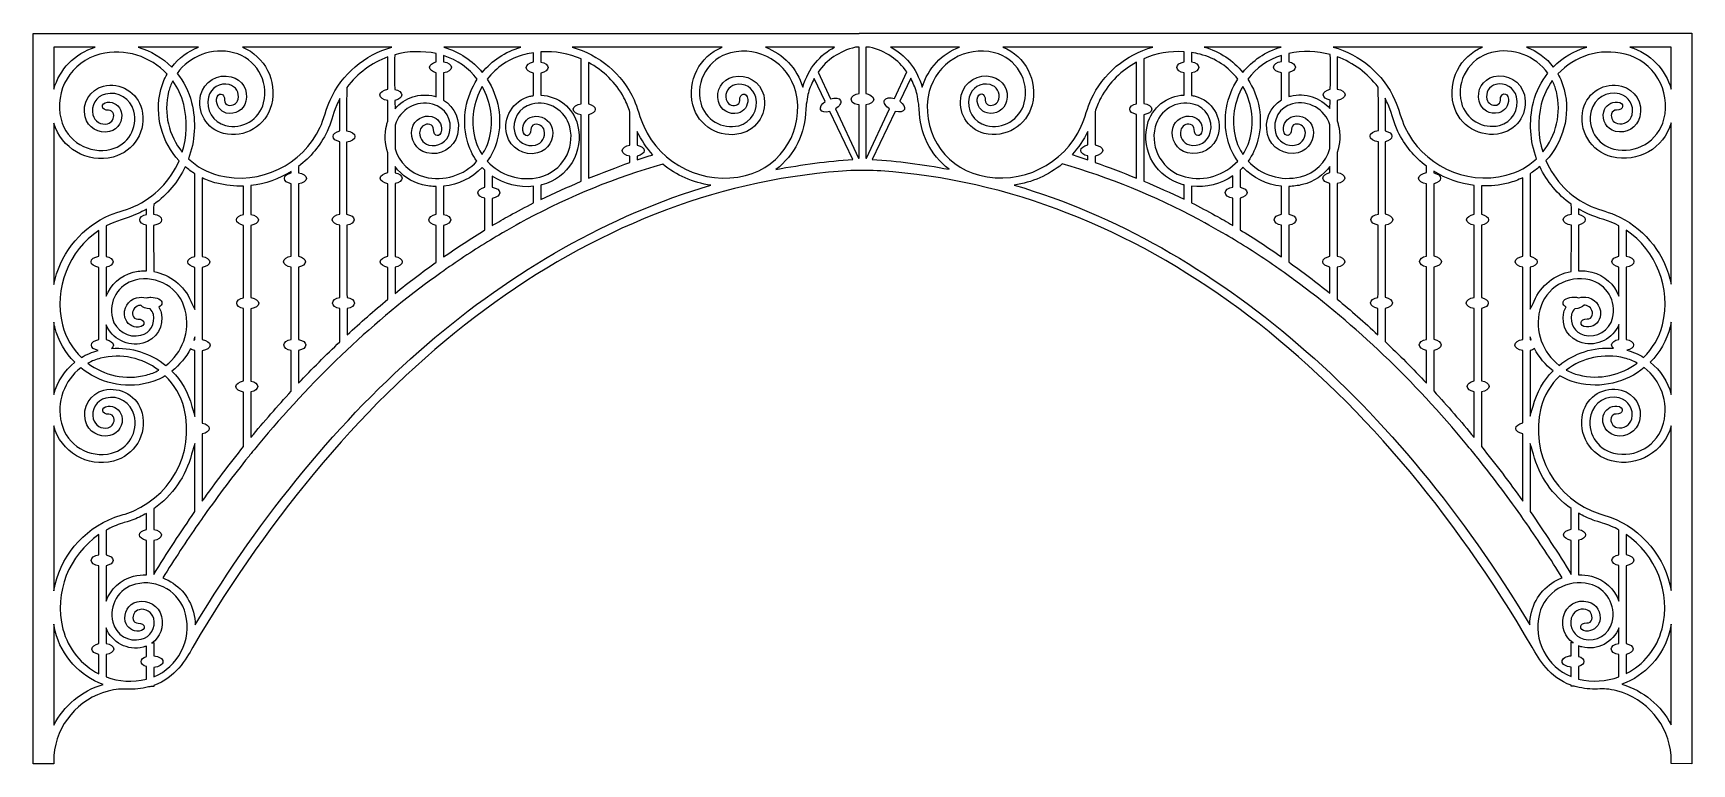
# Model space of a CAD drawing. Header units: centimetres. Extents: x -57 to 65, y -15 to 39.
import ezdxf

# ---------------------------------------------------------------- set-up
doc = ezdxf.new("R2010")
doc.units = ezdxf.units.CM
doc.header["$MEASUREMENT"] = 0
doc.layers.add('layer 1', color=7, linetype='Continuous')

msp = doc.modelspace()

# ---------------------------------------------------------------- linework, layer by layer
at = {"layer": 'layer 1', "color": 251}
for points, knots in [([(3.65986, 39.08282), (3.65986, 39.08282), (3.65986, 39.07591), (3.65986, 39.07591), (3.65986, 39.07591), (3.65986, 39.07591), (-57.24588, 39.08034), (-57.24588, 39.08034), (-57.24588, 39.08034), (-57.24588, 39.08034), (-57.24588, -14.76197), (-57.24588, -14.76197), (-57.24588, -14.76197), (-57.24588, -14.76197), (-55.72585, -14.75709), (-55.72585, -14.75709), (-55.72585, -14.75709), (-55.72585, -14.75709), (-55.72585, -14.15892), (-55.72585, -14.15892), (-55.72585, -14.15892), (-55.53004, -11.87684), (-53.9059, -9.97495), (-51.72323, -9.39904), (-51.72323, -9.39904), (-51.13109, -9.24296), (-50.75898, -9.24624), (-50.29951, -9.26229), (-50.29951, -9.26229), (-49.78382, -9.28082), (-49.25766, -9.23098), (-48.73159, -9.09885), (-48.73159, -9.09885), (-48.67626, -9.0851), (-48.62491, -9.06736), (-48.57143, -9.05167), (-48.57143, -9.05167), (-48.57143, -9.05167), (-48.35788, -9.05167), (-48.35788, -9.05167), (-48.35788, -9.05167), (-48.35788, -9.05167), (-48.35788, -8.98613), (-48.35788, -8.98613), (-48.35788, -8.98613), (-46.73037, -8.41998), (-45.999, -7.06579), (-45.47471, -6.17062), (-45.47471, -6.17062), (-33.79489, 13.76541), (-17.38569, 27.05625), (1.39472, 28.83878), (1.39472, 28.83878), (3.35133, 29.02439), (4.46767, 29.02138), (6.13766, 28.8723), (6.13766, 28.8723), (25.02529, 27.18697), (41.53106, 13.86767), (53.26347, -6.15909), (53.26347, -6.15909), (53.78803, -7.05444), (54.5194, -8.40854), (56.14665, -8.97469), (56.14665, -8.97469), (56.14665, -8.97469), (56.14665, -9.04031), (56.14665, -9.04031), (56.14665, -9.04031), (56.14665, -9.04031), (56.36082, -9.04031), (56.36082, -9.04031), (56.36082, -9.04031), (56.41394, -9.0561), (56.46564, -9.07366), (56.52089, -9.08723), (56.52089, -9.08723), (57.04669, -9.21954), (57.57285, -9.26938), (58.0888, -9.25103), (58.0888, -9.25103), (58.54774, -9.2348), (58.92074, -9.23143), (59.51226, -9.3876), (59.51226, -9.3876), (61.69492, -9.96333), (63.31906, -11.86549), (63.51488, -14.14757), (63.51488, -14.14757), (63.51488, -14.14757), (63.51488, -14.74565), (63.51488, -14.74565), (63.51488, -14.74565), (63.51488, -14.74565), (65.0349, -14.7507), (65.0349, -14.7507), (65.0349, -14.7507), (65.0349, -14.7507), (65.0349, 39.09178), (65.0349, 39.09178), (65.0349, 39.09178), (65.0349, 39.09178), (3.65986, 39.08282), (3.65986, 39.08282)], [0, 0, 0, 0, 0.038461538, 0.038461538, 0.038461538, 0.038461538, 0.076923077, 0.076923077, 0.076923077, 0.076923077, 0.115384615, 0.115384615, 0.115384615, 0.115384615, 0.153846154, 0.153846154, 0.153846154, 0.153846154, 0.192307692, 0.192307692, 0.192307692, 0.192307692, 0.230769231, 0.230769231, 0.230769231, 0.230769231, 0.269230769, 0.269230769, 0.269230769, 0.269230769, 0.307692308, 0.307692308, 0.307692308, 0.307692308, 0.346153846, 0.346153846, 0.346153846, 0.346153846, 0.384615385, 0.384615385, 0.384615385, 0.384615385, 0.423076923, 0.423076923, 0.423076923, 0.423076923, 0.461538462, 0.461538462, 0.461538462, 0.461538462, 0.5, 0.5, 0.5, 0.5, 0.538461538, 0.538461538, 0.538461538, 0.538461538, 0.576923077, 0.576923077, 0.576923077, 0.576923077, 0.615384615, 0.615384615, 0.615384615, 0.615384615, 0.653846154, 0.653846154, 0.653846154, 0.653846154, 0.692307692, 0.692307692, 0.692307692, 0.692307692, 0.730769231, 0.730769231, 0.730769231, 0.730769231, 0.769230769, 0.769230769, 0.769230769, 0.769230769, 0.807692308, 0.807692308, 0.807692308, 0.807692308, 0.846153846, 0.846153846, 0.846153846, 0.846153846, 0.884615385, 0.884615385, 0.884615385, 0.884615385, 0.923076923, 0.923076923, 0.923076923, 0.923076923, 0.961538462, 0.961538462, 0.961538462, 0.961538462, 1, 1, 1, 1]), ([(-55.72585, 38.05854), (-55.72585, 38.05854), (-52.66486, 38.05854), (-52.66486, 38.05854), (-52.66486, 38.05854), (-54.19181, 37.6012), (-55.31063, 36.40504), (-55.72585, 34.96208), (-55.72585, 34.96208), (-55.72585, 34.96208), (-55.72585, 38.05854), (-55.72585, 38.05854)], [0, 0, 0, 0, 0.333333333, 0.333333333, 0.333333333, 0.333333333, 0.666666667, 0.666666667, 0.666666667, 0.666666667, 1, 1, 1, 1]), ([(-55.72585, 32.46308), (-55.17841, 30.60029), (-53.25576, 29.48528), (-51.35599, 29.9624), (-51.35599, 29.9624), (-49.79721, 30.35393), (-48.85194, 31.93479), (-49.2433, 33.49269), (-49.2433, 33.49269), (-49.55644, 34.7394), (-50.82106, 35.49533), (-52.06758, 35.18219), (-52.06758, 35.18219), (-53.06509, 34.93184), (-53.66938, 33.91996), (-53.41885, 32.92317), (-53.41885, 32.92317), (-53.21842, 32.1252), (-52.40884, 31.64214), (-51.61113, 31.84221), (-51.61113, 31.84221), (-50.97288, 32.00264), (-50.58667, 32.65064), (-50.74683, 33.28845), (-50.74683, 33.28845), (-50.86291, 33.75023), (-51.29799, 34.04687), (-51.75746, 34.00475), (-51.75746, 34.00475), (-52.33488, 33.95154), (-52.24167, 33.38787), (-51.68722, 33.41243), (-51.68722, 33.41243), (-51.52094, 33.41961), (-51.36637, 33.31009), (-51.32486, 33.14363), (-51.32486, 33.14363), (-51.24478, 32.82464), (-51.4382, 32.50006), (-51.75622, 32.42016), (-51.75622, 32.42016), (-52.23466, 32.30026), (-52.72109, 32.59078), (-52.84081, 33.06799), (-52.84081, 33.06799), (-53.01099, 33.74517), (-52.59915, 34.43459), (-51.92241, 34.6046), (-51.92241, 34.6046), (-50.99612, 34.83712), (-50.05386, 34.27301), (-49.82133, 33.34752), (-49.82133, 33.34752), (-49.51068, 32.1103), (-50.26404, 30.851), (-51.50081, 30.54025), (-51.50081, 30.54025), (-53.12708, 30.13196), (-54.78208, 31.1221), (-55.19091, 32.74793), (-55.19091, 32.74793), (-55.72133, 34.86036), (-54.43445, 37.01048), (-52.32264, 37.5408), (-52.32264, 37.5408), (-50.46819, 38.00657), (-48.59289, 37.38321), (-47.36925, 36.07833), (-47.36925, 36.07833), (-47.57118, 35.72546), (-47.73223, 35.34217), (-47.83643, 34.92865), (-47.83643, 34.92865), (-48.32152, 32.99589), (-47.75085, 31.04788), (-46.49208, 29.68588), (-46.49208, 29.68588), (-47.12821, 28.21694), (-48.29501, 26.99302), (-49.81619, 26.31655), (-49.81619, 26.31655), (-50.60227, 25.96696), (-51.0621, 25.9588), (-51.93128, 25.52709), (-51.93128, 25.52709), (-53.91476, 24.542), (-55.29724, 22.68879), (-55.72585, 20.57033), (-55.72585, 20.57033), (-55.72585, 20.57033), (-55.72585, 32.46308), (-55.72585, 32.46308)], [0, 0, 0, 0, 0.043478261, 0.043478261, 0.043478261, 0.043478261, 0.086956522, 0.086956522, 0.086956522, 0.086956522, 0.130434783, 0.130434783, 0.130434783, 0.130434783, 0.173913043, 0.173913043, 0.173913043, 0.173913043, 0.217391304, 0.217391304, 0.217391304, 0.217391304, 0.260869565, 0.260869565, 0.260869565, 0.260869565, 0.304347826, 0.304347826, 0.304347826, 0.304347826, 0.347826087, 0.347826087, 0.347826087, 0.347826087, 0.391304348, 0.391304348, 0.391304348, 0.391304348, 0.434782609, 0.434782609, 0.434782609, 0.434782609, 0.47826087, 0.47826087, 0.47826087, 0.47826087, 0.52173913, 0.52173913, 0.52173913, 0.52173913, 0.565217391, 0.565217391, 0.565217391, 0.565217391, 0.608695652, 0.608695652, 0.608695652, 0.608695652, 0.652173913, 0.652173913, 0.652173913, 0.652173913, 0.695652174, 0.695652174, 0.695652174, 0.695652174, 0.739130435, 0.739130435, 0.739130435, 0.739130435, 0.782608696, 0.782608696, 0.782608696, 0.782608696, 0.826086957, 0.826086957, 0.826086957, 0.826086957, 0.869565217, 0.869565217, 0.869565217, 0.869565217, 0.913043478, 0.913043478, 0.913043478, 0.913043478, 0.956521739, 0.956521739, 0.956521739, 0.956521739, 1, 1, 1, 1]), ([(-45.06375, 38.05854), (-45.83769, 37.75879), (-46.5233, 37.25258), (-47.03438, 36.58666), (-47.03438, 36.58666), (-47.716, 37.27883), (-48.56416, 37.78601), (-49.49657, 38.05854), (-49.49657, 38.05854), (-49.49657, 38.05854), (-45.06375, 38.05854), (-45.06375, 38.05854)], [0, 0, 0, 0, 0.333333333, 0.333333333, 0.333333333, 0.333333333, 0.666666667, 0.666666667, 0.666666667, 0.666666667, 1, 1, 1, 1]), ([(-42.46534, 37.65175), (-40.8396, 37.24345), (-39.84946, 35.58791), (-40.25766, 33.96191), (-40.25766, 33.96191), (-40.56806, 32.72505), (-41.82771, 31.97151), (-43.0651, 32.28234), (-43.0651, 32.28234), (-43.99051, 32.51487), (-44.55445, 33.45757), (-44.32201, 34.3836), (-44.32201, 34.3836), (-44.15183, 35.05998), (-43.46258, 35.47218), (-42.78549, 35.30209), (-42.78549, 35.30209), (-42.30828, 35.18219), (-42.0174, 34.6955), (-42.13783, 34.21741), (-42.13783, 34.21741), (-42.21756, 33.89921), (-42.54196, 33.70579), (-42.86096, 33.7857), (-42.86096, 33.7857), (-43.0275, 33.82756), (-43.1372, 33.98195), (-43.12984, 34.14806), (-43.12984, 34.14806), (-43.1051, 34.70268), (-43.66904, 34.79615), (-43.72224, 34.21856), (-43.72224, 34.21856), (-43.76437, 33.75892), (-43.46746, 33.32384), (-43.00613, 33.20793), (-43.00613, 33.20793), (-42.36788, 33.04768), (-41.71987, 33.43398), (-41.5598, 34.07223), (-41.5598, 34.07223), (-41.35937, 34.86985), (-41.8427, 35.67961), (-42.6404, 35.88004), (-42.6404, 35.88004), (-43.63729, 36.13021), (-44.64916, 35.52593), (-44.89969, 34.52868), (-44.89969, 34.52868), (-45.21256, 33.28216), (-44.45672, 32.01762), (-43.21019, 31.70448), (-43.21019, 31.70448), (-41.65203, 31.31322), (-40.07125, 32.25849), (-39.67954, 33.81683), (-39.67954, 33.81683), (-39.23471, 35.58898), (-40.17546, 37.38091), (-41.81574, 38.05854), (-41.81574, 38.05854), (-41.81574, 38.05854), (-30.80964, 38.05854), (-30.80964, 38.05854), (-30.80964, 38.05854), (-32.7925, 37.49762), (-34.48697, 36.09101), (-35.36165, 34.14469), (-35.36165, 34.14469), (-35.60695, 33.5984), (-35.8416, 32.68399), (-36.08912, 32.15677), (-36.08912, 32.15677), (-37.38389, 29.39598), (-40.49835, 27.84163), (-43.56457, 28.61166), (-43.56457, 28.61166), (-44.42985, 28.82903), (-45.18631, 29.25887), (-45.79548, 29.82981), (-45.79548, 29.82981), (-45.32288, 31.12033), (-45.21256, 32.55886), (-45.57244, 33.99206), (-45.57244, 33.99206), (-45.77535, 34.79828), (-46.14444, 35.51732), (-46.62901, 36.1295), (-46.62901, 36.1295), (-45.70937, 37.40086), (-44.0776, 38.05685), (-42.46534, 37.65175)], [0, 0, 0, 0, 0.043478261, 0.043478261, 0.043478261, 0.043478261, 0.086956522, 0.086956522, 0.086956522, 0.086956522, 0.130434783, 0.130434783, 0.130434783, 0.130434783, 0.173913043, 0.173913043, 0.173913043, 0.173913043, 0.217391304, 0.217391304, 0.217391304, 0.217391304, 0.260869565, 0.260869565, 0.260869565, 0.260869565, 0.304347826, 0.304347826, 0.304347826, 0.304347826, 0.347826087, 0.347826087, 0.347826087, 0.347826087, 0.391304348, 0.391304348, 0.391304348, 0.391304348, 0.434782609, 0.434782609, 0.434782609, 0.434782609, 0.47826087, 0.47826087, 0.47826087, 0.47826087, 0.52173913, 0.52173913, 0.52173913, 0.52173913, 0.565217391, 0.565217391, 0.565217391, 0.565217391, 0.608695652, 0.608695652, 0.608695652, 0.608695652, 0.652173913, 0.652173913, 0.652173913, 0.652173913, 0.695652174, 0.695652174, 0.695652174, 0.695652174, 0.739130435, 0.739130435, 0.739130435, 0.739130435, 0.782608696, 0.782608696, 0.782608696, 0.782608696, 0.826086957, 0.826086957, 0.826086957, 0.826086957, 0.869565217, 0.869565217, 0.869565217, 0.869565217, 0.913043478, 0.913043478, 0.913043478, 0.913043478, 0.956521739, 0.956521739, 0.956521739, 0.956521739, 1, 1, 1, 1]), ([(-21.29723, 38.05854), (-22.45552, 37.73103), (-23.42953, 37.06502), (-24.14201, 36.1938), (-24.14201, 36.1938), (-24.84925, 37.06227), (-25.81625, 37.72722), (-26.96621, 38.05854), (-26.96621, 38.05854), (-26.96621, 38.05854), (-21.29723, 38.05854), (-21.29723, 38.05854)], [0, 0, 0, 0, 0.333333333, 0.333333333, 0.333333333, 0.333333333, 0.666666667, 0.666666667, 0.666666667, 0.666666667, 1, 1, 1, 1]), ([(-12.23764, 32.22718), (-12.49668, 32.79866), (-12.70997, 33.65737), (-12.94764, 34.17839), (-12.94764, 34.17839), (-13.83243, 36.11283), (-15.52929, 37.50737), (-17.51126, 38.05854), (-17.51126, 38.05854), (-17.51126, 38.05854), (-6.45533, 38.05854), (-6.45533, 38.05854), (-6.45533, 38.05854), (-8.10758, 37.38703), (-9.05773, 35.58783), (-8.61112, 33.80858), (-8.61112, 33.80858), (-8.21941, 32.25015), (-6.63864, 31.30497), (-5.08048, 31.69624), (-5.08048, 31.69624), (-3.83395, 32.00938), (-3.07748, 33.27391), (-3.39097, 34.52044), (-3.39097, 34.52044), (-3.6415, 35.51768), (-4.65338, 36.12196), (-5.65, 35.87179), (-5.65, 35.87179), (-6.44797, 35.67137), (-6.93102, 34.8616), (-6.73096, 34.06399), (-6.73096, 34.06399), (-6.57017, 33.42573), (-5.92252, 33.03925), (-5.28453, 33.1995), (-5.28453, 33.1995), (-4.82294, 33.31559), (-4.52629, 33.75067), (-4.56842, 34.21022), (-4.56842, 34.21022), (-4.62163, 34.78791), (-5.1853, 34.69461), (-5.16082, 34.13981), (-5.16082, 34.13981), (-5.1532, 33.97353), (-5.26316, 33.81913), (-5.42935, 33.77745), (-5.42935, 33.77745), (-5.74835, 33.69755), (-6.07284, 33.89105), (-6.15283, 34.20916), (-6.15283, 34.20916), (-6.27291, 34.68725), (-5.98238, 35.17394), (-5.50518, 35.29402), (-5.50518, 35.29402), (-4.82755, 35.46402), (-4.13857, 35.05174), (-3.96866, 34.37535), (-3.96866, 34.37535), (-3.73622, 33.44932), (-4.29989, 32.50645), (-5.22529, 32.2741), (-5.22529, 32.2741), (-6.46269, 31.96353), (-7.72234, 32.71698), (-8.03309, 33.95366), (-8.03309, 33.95366), (-8.44121, 35.57984), (-7.45071, 37.23511), (-5.82506, 37.64368), (-5.82506, 37.64368), (-3.71263, 38.174), (-1.56269, 36.8873), (-1.03201, 34.7754), (-1.03201, 34.7754), (-0.34915, 32.05531), (-2.00637, 29.28654), (-4.7261, 28.60342), (-4.7261, 28.60342), (-7.82105, 27.82602), (-10.96548, 29.41735), (-12.23764, 32.22718)], [0, 0, 0, 0, 0.047619048, 0.047619048, 0.047619048, 0.047619048, 0.095238095, 0.095238095, 0.095238095, 0.095238095, 0.142857143, 0.142857143, 0.142857143, 0.142857143, 0.19047619, 0.19047619, 0.19047619, 0.19047619, 0.238095238, 0.238095238, 0.238095238, 0.238095238, 0.285714286, 0.285714286, 0.285714286, 0.285714286, 0.333333333, 0.333333333, 0.333333333, 0.333333333, 0.380952381, 0.380952381, 0.380952381, 0.380952381, 0.428571429, 0.428571429, 0.428571429, 0.428571429, 0.476190476, 0.476190476, 0.476190476, 0.476190476, 0.523809524, 0.523809524, 0.523809524, 0.523809524, 0.571428571, 0.571428571, 0.571428571, 0.571428571, 0.619047619, 0.619047619, 0.619047619, 0.619047619, 0.666666667, 0.666666667, 0.666666667, 0.666666667, 0.714285714, 0.714285714, 0.714285714, 0.714285714, 0.761904762, 0.761904762, 0.761904762, 0.761904762, 0.80952381, 0.80952381, 0.80952381, 0.80952381, 0.857142857, 0.857142857, 0.857142857, 0.857142857, 0.904761905, 0.904761905, 0.904761905, 0.904761905, 0.952380952, 0.952380952, 0.952380952, 0.952380952, 1, 1, 1, 1]), ([(1.83955, 38.05854), (0.75194, 37.49088), (-0.05374, 36.55172), (-0.51232, 35.10947), (-0.51232, 35.10947), (-0.9294, 36.51217), (-1.97276, 37.56954), (-3.25467, 38.05854), (-3.25467, 38.05854), (-3.25467, 38.05854), (1.83955, 38.05854), (1.83955, 38.05854)], [0, 0, 0, 0, 0.333333333, 0.333333333, 0.333333333, 0.333333333, 0.666666667, 0.666666667, 0.666666667, 0.666666667, 1, 1, 1, 1]), ([(3.65986, 34.64965), (3.31497, 34.60007), (3.05956, 34.43379), (3.05983, 34.23435), (3.05983, 34.23435), (3.06045, 33.82906), (3.53153, 33.83882), (3.65986, 33.81576), (3.65986, 33.81576), (3.65986, 33.81576), (3.65986, 29.87025), (3.65986, 29.87025), (3.65986, 29.87025), (3.63787, 29.86919), (3.61623, 29.8683), (3.5945, 29.86724), (3.5945, 29.86724), (3.5945, 29.86724), (1.89764, 33.50351), (1.89764, 33.50351), (1.89764, 33.50351), (2.19552, 33.69506), (2.36047, 33.95757), (2.27525, 34.14025), (2.27525, 34.14025), (2.18967, 34.32321), (1.88265, 34.36524), (1.54441, 34.26015), (1.54441, 34.26015), (1.54441, 34.26015), (0.62912, 36.22235), (0.62912, 36.22235), (0.62912, 36.22235), (1.25477, 37.12151), (2.1628, 37.75391), (3.37758, 38.05854), (3.37758, 38.05854), (3.37758, 38.05854), (3.65986, 38.05978), (3.65986, 38.05978), (3.65986, 38.05978), (3.65986, 38.05978), (3.65986, 34.64965), (3.65986, 34.64965)], [0, 0, 0, 0, 0.090909091, 0.090909091, 0.090909091, 0.090909091, 0.181818182, 0.181818182, 0.181818182, 0.181818182, 0.272727273, 0.272727273, 0.272727273, 0.272727273, 0.363636364, 0.363636364, 0.363636364, 0.363636364, 0.454545455, 0.454545455, 0.454545455, 0.454545455, 0.545454545, 0.545454545, 0.545454545, 0.545454545, 0.636363636, 0.636363636, 0.636363636, 0.636363636, 0.727272727, 0.727272727, 0.727272727, 0.727272727, 0.818181818, 0.818181818, 0.818181818, 0.818181818, 0.909090909, 0.909090909, 0.909090909, 0.909090909, 1, 1, 1, 1]), ([(4.12917, 29.88169), (4.12917, 29.88169), (4.12917, 33.80778), (4.12917, 33.80778), (4.12917, 33.80778), (4.47441, 33.85718), (4.7292, 34.02337), (4.7292, 34.22299), (4.7292, 34.22299), (4.7292, 34.50917), (4.15542, 34.63688), (4.12917, 34.64176), (4.12917, 34.64176), (4.12917, 34.64176), (4.12917, 38.07122), (4.12917, 38.07122), (4.12917, 38.07122), (4.12917, 38.07122), (4.41145, 38.06998), (4.41145, 38.06998), (4.41145, 38.06998), (5.62623, 37.76535), (6.53425, 37.13277), (7.15991, 36.23397), (7.15991, 36.23397), (7.15991, 36.23397), (6.24461, 34.27142), (6.24461, 34.27142), (6.24461, 34.27142), (5.90638, 34.37686), (5.59936, 34.33473), (5.51378, 34.15169), (5.51378, 34.15169), (5.4282, 33.96901), (5.59386, 33.70642), (5.89139, 33.51513), (5.89139, 33.51513), (5.89139, 33.51513), (4.19453, 29.8785), (4.19453, 29.8785), (4.19453, 29.8785), (4.1728, 29.87974), (4.15081, 29.88063), (4.12917, 29.88169)], [0, 0, 0, 0, 0.090909091, 0.090909091, 0.090909091, 0.090909091, 0.181818182, 0.181818182, 0.181818182, 0.181818182, 0.272727273, 0.272727273, 0.272727273, 0.272727273, 0.363636364, 0.363636364, 0.363636364, 0.363636364, 0.454545455, 0.454545455, 0.454545455, 0.454545455, 0.545454545, 0.545454545, 0.545454545, 0.545454545, 0.636363636, 0.636363636, 0.636363636, 0.636363636, 0.727272727, 0.727272727, 0.727272727, 0.727272727, 0.818181818, 0.818181818, 0.818181818, 0.818181818, 0.909090909, 0.909090909, 0.909090909, 0.909090909, 1, 1, 1, 1]), ([(11.0437, 38.06998), (9.76178, 37.58115), (8.71869, 36.52343), (8.30109, 35.12091), (8.30109, 35.12091), (7.84251, 36.56316), (7.03744, 37.50232), (5.94948, 38.06998), (5.94948, 38.06998), (5.94948, 38.06998), (11.0437, 38.06998), (11.0437, 38.06998)], [0, 0, 0, 0, 0.333333333, 0.333333333, 0.333333333, 0.333333333, 0.666666667, 0.666666667, 0.666666667, 0.666666667, 1, 1, 1, 1]), ([(12.51513, 28.61486), (9.79539, 29.29798), (8.13817, 32.06684), (8.82103, 34.78684), (8.82103, 34.78684), (9.35171, 36.89874), (11.50201, 38.18544), (13.61435, 37.65512), (13.61435, 37.65512), (15.23973, 37.24664), (16.23024, 35.59146), (15.82212, 33.96519), (15.82212, 33.96519), (15.51102, 32.72824), (14.25172, 31.97488), (13.01432, 32.28545), (13.01432, 32.28545), (12.08892, 32.51806), (11.52525, 33.46059), (11.75768, 34.38679), (11.75768, 34.38679), (11.92725, 35.06335), (12.61685, 35.47538), (13.29421, 35.30519), (13.29421, 35.30519), (13.77141, 35.18538), (14.06229, 34.69869), (13.94186, 34.22042), (13.94186, 34.22042), (13.86213, 33.90241), (13.53738, 33.70863), (13.21874, 33.78889), (13.21874, 33.78889), (13.05192, 33.83093), (12.94222, 33.98488), (12.94958, 34.15125), (12.94958, 34.15125), (12.97433, 34.70605), (12.41066, 34.79935), (12.35745, 34.22166), (12.35745, 34.22166), (12.31497, 33.76211), (12.61161, 33.32712), (13.07356, 33.21094), (13.07356, 33.21094), (13.71155, 33.05087), (14.35956, 33.43726), (14.51998, 34.07543), (14.51998, 34.07543), (14.72005, 34.87304), (14.23673, 35.68263), (13.43929, 35.88305), (13.43929, 35.88305), (12.44205, 36.1334), (11.43018, 35.52894), (11.17965, 34.53179), (11.17965, 34.53179), (10.86686, 33.28553), (11.62297, 32.02064), (12.8695, 31.7075), (12.8695, 31.7075), (14.42766, 31.31632), (16.00844, 32.26177), (16.3998, 33.82002), (16.3998, 33.82002), (16.84649, 35.59935), (15.89661, 37.39847), (14.24436, 38.06998), (14.24436, 38.06998), (14.24436, 38.06998), (25.29994, 38.06998), (25.29994, 38.06998), (25.29994, 38.06998), (23.31867, 37.51881), (21.62145, 36.12409), (20.73702, 34.18974), (20.73702, 34.18974), (20.49899, 33.66881), (20.28571, 32.81001), (20.02693, 32.23853), (20.02693, 32.23853), (18.75451, 29.42879), (15.61007, 27.83764), (12.51513, 28.61486)], [0, 0, 0, 0, 0.047619048, 0.047619048, 0.047619048, 0.047619048, 0.095238095, 0.095238095, 0.095238095, 0.095238095, 0.142857143, 0.142857143, 0.142857143, 0.142857143, 0.19047619, 0.19047619, 0.19047619, 0.19047619, 0.238095238, 0.238095238, 0.238095238, 0.238095238, 0.285714286, 0.285714286, 0.285714286, 0.285714286, 0.333333333, 0.333333333, 0.333333333, 0.333333333, 0.380952381, 0.380952381, 0.380952381, 0.380952381, 0.428571429, 0.428571429, 0.428571429, 0.428571429, 0.476190476, 0.476190476, 0.476190476, 0.476190476, 0.523809524, 0.523809524, 0.523809524, 0.523809524, 0.571428571, 0.571428571, 0.571428571, 0.571428571, 0.619047619, 0.619047619, 0.619047619, 0.619047619, 0.666666667, 0.666666667, 0.666666667, 0.666666667, 0.714285714, 0.714285714, 0.714285714, 0.714285714, 0.761904762, 0.761904762, 0.761904762, 0.761904762, 0.80952381, 0.80952381, 0.80952381, 0.80952381, 0.857142857, 0.857142857, 0.857142857, 0.857142857, 0.904761905, 0.904761905, 0.904761905, 0.904761905, 0.952380952, 0.952380952, 0.952380952, 0.952380952, 1, 1, 1, 1]), ([(34.75523, 38.06998), (33.60528, 37.73866), (32.63828, 37.07353), (31.93103, 36.20541), (31.93103, 36.20541), (31.21856, 37.07628), (30.24455, 37.74229), (29.08626, 38.06998), (29.08626, 38.06998), (29.08626, 38.06998), (34.75523, 38.06998), (34.75523, 38.06998)], [0, 0, 0, 0, 0.333333333, 0.333333333, 0.333333333, 0.333333333, 0.666666667, 0.666666667, 0.666666667, 0.666666667, 1, 1, 1, 1]), ([(49.60485, 38.06998), (47.96413, 37.39217), (47.02373, 35.60051), (47.46857, 33.82827), (47.46857, 33.82827), (47.86002, 32.27002), (49.44106, 31.32466), (50.99922, 31.71575), (50.99922, 31.71575), (52.24575, 32.02889), (53.00159, 33.29377), (52.68872, 34.54004), (52.68872, 34.54004), (52.43819, 35.53737), (51.42667, 36.14183), (50.42969, 35.8913), (50.42969, 35.8913), (49.63172, 35.69088), (49.1484, 34.88129), (49.34883, 34.08367), (49.34883, 34.08367), (49.50916, 33.4456), (50.15717, 33.05894), (50.79516, 33.21919), (50.79516, 33.21919), (51.25711, 33.33537), (51.5534, 33.77027), (51.51127, 34.22991), (51.51127, 34.22991), (51.45806, 34.8075), (50.89439, 34.71412), (50.91914, 34.15959), (50.91914, 34.15959), (50.9265, 33.99331), (50.81653, 33.83882), (50.64972, 33.79714), (50.64972, 33.79714), (50.33135, 33.71723), (50.00623, 33.91065), (49.92686, 34.22867), (49.92686, 34.22867), (49.80643, 34.70694), (50.09731, 35.19354), (50.57451, 35.31344), (50.57451, 35.31344), (51.25161, 35.48362), (51.94112, 35.0716), (52.11068, 34.39504), (52.11068, 34.39504), (52.34347, 33.46901), (51.77954, 32.52631), (50.85378, 32.29369), (50.85378, 32.29369), (49.61674, 31.98313), (48.3577, 32.73649), (48.04669, 33.97344), (48.04669, 33.97344), (47.63813, 35.59971), (48.62863, 37.25489), (50.25437, 37.66319), (50.25437, 37.66319), (51.86689, 38.0682), (53.49866, 37.41239), (54.41804, 36.14094), (54.41804, 36.14094), (53.93312, 35.52885), (53.56437, 34.80981), (53.36147, 34.0035), (53.36147, 34.0035), (53.00159, 32.57012), (53.11191, 31.13177), (53.5845, 29.84125), (53.5845, 29.84125), (52.97534, 29.2704), (52.21887, 28.84047), (51.35333, 28.62293), (51.35333, 28.62293), (48.28738, 27.85307), (45.17292, 29.40742), (43.87815, 32.16821), (43.87815, 32.16821), (43.63037, 32.69543), (43.39598, 33.60966), (43.15068, 34.15613), (43.15068, 34.15613), (42.276, 36.10245), (40.58189, 37.50879), (38.59929, 38.06998), (38.59929, 38.06998), (38.59929, 38.06998), (49.60485, 38.06998), (49.60485, 38.06998)], [0, 0, 0, 0, 0.043478261, 0.043478261, 0.043478261, 0.043478261, 0.086956522, 0.086956522, 0.086956522, 0.086956522, 0.130434783, 0.130434783, 0.130434783, 0.130434783, 0.173913043, 0.173913043, 0.173913043, 0.173913043, 0.217391304, 0.217391304, 0.217391304, 0.217391304, 0.260869565, 0.260869565, 0.260869565, 0.260869565, 0.304347826, 0.304347826, 0.304347826, 0.304347826, 0.347826087, 0.347826087, 0.347826087, 0.347826087, 0.391304348, 0.391304348, 0.391304348, 0.391304348, 0.434782609, 0.434782609, 0.434782609, 0.434782609, 0.47826087, 0.47826087, 0.47826087, 0.47826087, 0.52173913, 0.52173913, 0.52173913, 0.52173913, 0.565217391, 0.565217391, 0.565217391, 0.565217391, 0.608695652, 0.608695652, 0.608695652, 0.608695652, 0.652173913, 0.652173913, 0.652173913, 0.652173913, 0.695652174, 0.695652174, 0.695652174, 0.695652174, 0.739130435, 0.739130435, 0.739130435, 0.739130435, 0.782608696, 0.782608696, 0.782608696, 0.782608696, 0.826086957, 0.826086957, 0.826086957, 0.826086957, 0.869565217, 0.869565217, 0.869565217, 0.869565217, 0.913043478, 0.913043478, 0.913043478, 0.913043478, 0.956521739, 0.956521739, 0.956521739, 0.956521739, 1, 1, 1, 1]), ([(57.28534, 38.06998), (56.35283, 37.79728), (55.50502, 37.29027), (54.82376, 36.5981), (54.82376, 36.5981), (54.31233, 37.2642), (53.62672, 37.77032), (52.85252, 38.06998), (52.85252, 38.06998), (52.85252, 38.06998), (57.28534, 38.06998), (57.28534, 38.06998)], [0, 0, 0, 0, 0.333333333, 0.333333333, 0.333333333, 0.333333333, 0.666666667, 0.666666667, 0.666666667, 0.666666667, 1, 1, 1, 1]), ([(63.51488, 20.58168), (63.08627, 22.70032), (61.70344, 24.55353), (59.72004, 25.53853), (59.72004, 25.53853), (58.85112, 25.97024), (58.3913, 25.97849), (57.60486, 26.32808), (57.60486, 26.32808), (56.08368, 27.00464), (54.91723, 28.22838), (54.28111, 29.69732), (54.28111, 29.69732), (55.53988, 31.05932), (56.11055, 33.00733), (55.62546, 34.94026), (55.62546, 34.94026), (55.52152, 35.35379), (55.36021, 35.73699), (55.15854, 36.08977), (55.15854, 36.08977), (56.38192, 37.39465), (58.25721, 38.01792), (60.11167, 37.55242), (60.11167, 37.55242), (62.22347, 37.02174), (63.51, 34.8718), (62.97994, 32.75946), (62.97994, 32.75946), (62.57147, 31.13372), (60.91584, 30.14322), (59.28984, 30.55161), (59.28984, 30.55161), (58.05307, 30.86226), (57.2997, 32.12183), (57.61036, 33.35913), (57.61036, 33.35913), (57.84289, 34.28454), (58.78541, 34.84856), (59.71144, 34.61595), (59.71144, 34.61595), (60.38791, 34.44603), (60.80002, 33.75679), (60.63046, 33.07934), (60.63046, 33.07934), (60.51012, 32.60205), (60.02369, 32.31152), (59.54525, 32.4316), (59.54525, 32.4316), (59.2275, 32.5115), (59.03355, 32.83599), (59.11327, 33.1549), (59.11327, 33.1549), (59.1554, 33.32144), (59.30997, 33.43114), (59.4759, 33.42378), (59.4759, 33.42378), (60.03043, 33.39931), (60.1239, 33.96315), (59.54649, 34.01619), (59.54649, 34.01619), (59.08693, 34.05831), (58.65194, 33.76167), (58.53586, 33.29989), (58.53586, 33.29989), (58.37569, 32.662), (58.76191, 32.01408), (59.39981, 31.85356), (59.39981, 31.85356), (60.19786, 31.65358), (61.00745, 32.13664), (61.20788, 32.93434), (61.20788, 32.93434), (61.45814, 33.9314), (60.85412, 34.94328), (59.85661, 35.19381), (59.85661, 35.19381), (58.61035, 35.50686), (57.34546, 34.75066), (57.03232, 33.50413), (57.03232, 33.50413), (56.64097, 31.94615), (57.58624, 30.36502), (59.14475, 29.97366), (59.14475, 29.97366), (61.04443, 29.49663), (62.9677, 30.61173), (63.51488, 32.4747), (63.51488, 32.4747), (63.51488, 32.4747), (63.51488, 20.58168), (63.51488, 20.58168)], [0, 0, 0, 0, 0.043478261, 0.043478261, 0.043478261, 0.043478261, 0.086956522, 0.086956522, 0.086956522, 0.086956522, 0.130434783, 0.130434783, 0.130434783, 0.130434783, 0.173913043, 0.173913043, 0.173913043, 0.173913043, 0.217391304, 0.217391304, 0.217391304, 0.217391304, 0.260869565, 0.260869565, 0.260869565, 0.260869565, 0.304347826, 0.304347826, 0.304347826, 0.304347826, 0.347826087, 0.347826087, 0.347826087, 0.347826087, 0.391304348, 0.391304348, 0.391304348, 0.391304348, 0.434782609, 0.434782609, 0.434782609, 0.434782609, 0.47826087, 0.47826087, 0.47826087, 0.47826087, 0.52173913, 0.52173913, 0.52173913, 0.52173913, 0.565217391, 0.565217391, 0.565217391, 0.565217391, 0.608695652, 0.608695652, 0.608695652, 0.608695652, 0.652173913, 0.652173913, 0.652173913, 0.652173913, 0.695652174, 0.695652174, 0.695652174, 0.695652174, 0.739130435, 0.739130435, 0.739130435, 0.739130435, 0.782608696, 0.782608696, 0.782608696, 0.782608696, 0.826086957, 0.826086957, 0.826086957, 0.826086957, 0.869565217, 0.869565217, 0.869565217, 0.869565217, 0.913043478, 0.913043478, 0.913043478, 0.913043478, 0.956521739, 0.956521739, 0.956521739, 0.956521739, 1, 1, 1, 1]), ([(63.51488, 34.97352), (63.09966, 36.41648), (61.98084, 37.61264), (60.45389, 38.06998), (60.45389, 38.06998), (60.45389, 38.06998), (63.51488, 38.06998), (63.51488, 38.06998), (63.51488, 38.06998), (63.51488, 38.06998), (63.51488, 34.97352), (63.51488, 34.97352)], [0, 0, 0, 0, 0.333333333, 0.333333333, 0.333333333, 0.333333333, 0.666666667, 0.666666667, 0.666666667, 0.666666667, 1, 1, 1, 1]), ([(-31.0999, 34.12926), (-31.0999, 34.12926), (-31.0999, 32.61029), (-31.0999, 32.61029), (-31.0999, 32.61029), (-31.13227, 32.52055), (-31.161, 32.42805), (-31.18486, 32.33325), (-31.18486, 32.33325), (-31.36178, 31.62902), (-31.31744, 30.92203), (-31.0999, 30.2821), (-31.0999, 30.2821), (-31.0999, 30.2821), (-31.0999, 28.81315), (-31.0999, 28.81315), (-31.0999, 28.81315), (-31.42625, 28.75737), (-31.66419, 28.59623), (-31.66419, 28.40379), (-31.66419, 28.40379), (-31.66419, 28.21099), (-31.42625, 28.04977), (-31.0999, 27.99416), (-31.0999, 27.99416), (-31.0999, 27.99416), (-31.0999, 22.64755), (-31.0999, 22.64755), (-31.0999, 22.64755), (-31.42404, 22.59106), (-31.65967, 22.43037), (-31.65967, 22.23881), (-31.65967, 22.23881), (-31.65967, 22.0469), (-31.42404, 21.88656), (-31.0999, 21.82998), (-31.0999, 21.82998), (-31.0999, 21.82998), (-31.0999, 19.47456), (-31.0999, 19.47456), (-31.0999, 19.47456), (-32.11426, 18.63837), (-33.11212, 17.7652), (-34.0934, 16.85504), (-34.0934, 16.85504), (-34.0934, 16.85504), (-34.09827, 17.60326), (-34.10475, 18.79676), (-34.10475, 18.79676), (-33.7885, 18.85573), (-33.56032, 19.01447), (-33.56032, 19.2031), (-33.56032, 19.2031), (-33.56032, 19.39271), (-33.79063, 19.55189), (-34.109, 19.61007), (-34.109, 19.61007), (-34.11663, 21.0729), (-34.12639, 22.97062), (-34.13375, 24.93469), (-34.13375, 24.93469), (-33.81449, 24.9926), (-33.5832, 25.15205), (-33.5832, 25.34201), (-33.5832, 25.34201), (-33.5832, 25.5325), (-33.816, 25.6924), (-34.13676, 25.74986), (-34.13676, 25.74986), (-34.1435, 27.61229), (-34.14838, 29.48608), (-34.149, 31.0626), (-34.149, 31.0626), (-33.78939, 31.10685), (-33.52086, 31.27765), (-33.52086, 31.48278), (-33.52086, 31.48278), (-33.52086, 31.68781), (-33.78912, 31.85862), (-34.14838, 31.90278), (-34.14838, 31.90278), (-34.14661, 33.77683), (-34.13623, 35.06247), (-34.11113, 35.0959), (-34.11113, 35.0959), (-33.34553, 36.1272), (-32.29331, 36.90335), (-31.0999, 37.33799), (-31.0999, 37.33799), (-31.0999, 37.33799), (-31.0999, 34.95596), (-31.0999, 34.95596), (-31.0999, 34.95596), (-31.4384, 34.9039), (-31.68716, 34.73984), (-31.68716, 34.54261), (-31.68716, 34.54261), (-31.68716, 34.34555), (-31.4384, 34.18105), (-31.0999, 34.12926)], [0, 0, 0, 0, 0.04, 0.04, 0.04, 0.04, 0.08, 0.08, 0.08, 0.08, 0.12, 0.12, 0.12, 0.12, 0.16, 0.16, 0.16, 0.16, 0.2, 0.2, 0.2, 0.2, 0.24, 0.24, 0.24, 0.24, 0.28, 0.28, 0.28, 0.28, 0.32, 0.32, 0.32, 0.32, 0.36, 0.36, 0.36, 0.36, 0.4, 0.4, 0.4, 0.4, 0.44, 0.44, 0.44, 0.44, 0.48, 0.48, 0.48, 0.48, 0.52, 0.52, 0.52, 0.52, 0.56, 0.56, 0.56, 0.56, 0.6, 0.6, 0.6, 0.6, 0.64, 0.64, 0.64, 0.64, 0.68, 0.68, 0.68, 0.68, 0.72, 0.72, 0.72, 0.72, 0.76, 0.76, 0.76, 0.76, 0.8, 0.8, 0.8, 0.8, 0.84, 0.84, 0.84, 0.84, 0.88, 0.88, 0.88, 0.88, 0.92, 0.92, 0.92, 0.92, 0.96, 0.96, 0.96, 0.96, 1, 1, 1, 1]), ([(-30.57507, 37.50604), (-29.60683, 37.7681), (-28.56711, 37.80694), (-27.52624, 37.58435), (-27.52624, 37.58435), (-27.52624, 37.58435), (-27.52624, 36.97527), (-27.52624, 36.97527), (-27.52624, 36.97527), (-27.81677, 36.90965), (-28.02091, 36.75623), (-28.02091, 36.57735), (-28.02091, 36.57735), (-28.02091, 36.39848), (-27.81677, 36.24497), (-27.52624, 36.17943), (-27.52624, 36.17943), (-27.52624, 36.17943), (-27.52624, 34.4063), (-27.52624, 34.4063), (-27.52624, 34.4063), (-27.56872, 34.41996), (-27.61058, 34.43459), (-27.65421, 34.44559), (-27.65421, 34.44559), (-28.75751, 34.72255), (-29.86987, 34.32755), (-30.56558, 33.52142), (-30.56558, 33.52142), (-30.56558, 33.52142), (-30.5717, 33.76947), (-30.57933, 34.14176), (-30.57933, 34.14176), (-30.27994, 34.20517), (-30.06727, 34.36019), (-30.06727, 34.54261), (-30.06727, 34.54261), (-30.06727, 34.72787), (-30.28756, 34.88466), (-30.59485, 34.94603), (-30.59485, 34.94603), (-30.61418, 36.08392), (-30.62757, 37.49176), (-30.57507, 37.50604)], [0, 0, 0, 0, 0.090909091, 0.090909091, 0.090909091, 0.090909091, 0.181818182, 0.181818182, 0.181818182, 0.181818182, 0.272727273, 0.272727273, 0.272727273, 0.272727273, 0.363636364, 0.363636364, 0.363636364, 0.363636364, 0.454545455, 0.454545455, 0.454545455, 0.454545455, 0.545454545, 0.545454545, 0.545454545, 0.545454545, 0.636363636, 0.636363636, 0.636363636, 0.636363636, 0.727272727, 0.727272727, 0.727272727, 0.727272727, 0.818181818, 0.818181818, 0.818181818, 0.818181818, 0.909090909, 0.909090909, 0.909090909, 0.909090909, 1, 1, 1, 1]), ([(-27.85862, 32.94223), (-28.49661, 33.10222), (-29.14462, 32.716), (-29.30496, 32.07784), (-29.30496, 32.07784), (-29.50511, 31.28005), (-29.02179, 30.47064), (-28.22409, 30.27004), (-28.22409, 30.27004), (-27.22711, 30.01977), (-26.21524, 30.62433), (-25.96471, 31.62139), (-25.96471, 31.62139), (-25.71232, 32.62679), (-26.156, 33.64389), (-26.99184, 34.16393), (-26.99184, 34.16393), (-26.99184, 34.16393), (-26.99184, 36.16338), (-26.99184, 36.16338), (-26.99184, 36.16338), (-26.65156, 36.21455), (-26.40103, 36.37959), (-26.40103, 36.57735), (-26.40103, 36.57735), (-26.40103, 36.7752), (-26.65156, 36.94015), (-26.99184, 36.9915), (-26.99184, 36.9915), (-26.99184, 36.9915), (-26.99184, 37.44645), (-26.99184, 37.44645), (-26.99184, 37.44645), (-25.97234, 37.12071), (-25.11965, 36.49718), (-24.50676, 35.69575), (-24.50676, 35.69575), (-25.33994, 34.41623), (-25.66319, 32.81045), (-25.26234, 31.213), (-25.26234, 31.213), (-25.11654, 30.63328), (-24.863, 30.10996), (-24.53239, 29.65378), (-24.53239, 29.65378), (-25.48165, 28.6263), (-26.94909, 28.13402), (-28.39915, 28.49815), (-28.39915, 28.49815), (-29.47274, 28.76775), (-30.26584, 29.5823), (-30.56558, 30.572), (-30.56558, 30.572), (-30.56558, 30.572), (-30.56558, 32.32358), (-30.56558, 32.32358), (-30.56558, 32.32358), (-30.19959, 33.4785), (-28.99057, 34.16677), (-27.79965, 33.86773), (-27.79965, 33.86773), (-26.87398, 33.6352), (-26.30995, 32.69268), (-26.54274, 31.76647), (-26.54274, 31.76647), (-26.71266, 31.09009), (-27.40191, 30.67789), (-28.07891, 30.8479), (-28.07891, 30.8479), (-28.55647, 30.96788), (-28.847, 31.4544), (-28.72727, 31.93267), (-28.72727, 31.93267), (-28.64719, 32.25059), (-28.3227, 32.44446), (-28.0038, 32.36438), (-28.0038, 32.36438), (-27.83699, 32.32234), (-27.72755, 32.16821), (-27.73456, 32.00202), (-27.73456, 32.00202), (-27.75903, 31.44722), (-27.19536, 31.35374), (-27.14251, 31.93142), (-27.14251, 31.93142), (-27.10003, 32.39125), (-27.39703, 32.82615), (-27.85862, 32.94223)], [0, 0, 0, 0, 0.045454545, 0.045454545, 0.045454545, 0.045454545, 0.090909091, 0.090909091, 0.090909091, 0.090909091, 0.136363636, 0.136363636, 0.136363636, 0.136363636, 0.181818182, 0.181818182, 0.181818182, 0.181818182, 0.227272727, 0.227272727, 0.227272727, 0.227272727, 0.272727273, 0.272727273, 0.272727273, 0.272727273, 0.318181818, 0.318181818, 0.318181818, 0.318181818, 0.363636364, 0.363636364, 0.363636364, 0.363636364, 0.409090909, 0.409090909, 0.409090909, 0.409090909, 0.454545455, 0.454545455, 0.454545455, 0.454545455, 0.5, 0.5, 0.5, 0.5, 0.545454545, 0.545454545, 0.545454545, 0.545454545, 0.590909091, 0.590909091, 0.590909091, 0.590909091, 0.636363636, 0.636363636, 0.636363636, 0.636363636, 0.681818182, 0.681818182, 0.681818182, 0.681818182, 0.727272727, 0.727272727, 0.727272727, 0.727272727, 0.772727273, 0.772727273, 0.772727273, 0.772727273, 0.818181818, 0.818181818, 0.818181818, 0.818181818, 0.863636364, 0.863636364, 0.863636364, 0.863636364, 0.909090909, 0.909090909, 0.909090909, 0.909090909, 0.954545455, 0.954545455, 0.954545455, 0.954545455, 1, 1, 1, 1]), ([(-20.34832, 37.6545), (-20.34832, 37.6545), (-20.34832, 36.96844), (-20.34832, 36.96844), (-20.34832, 36.96844), (-20.66882, 36.91071), (-20.90038, 36.75108), (-20.90038, 36.56086), (-20.90038, 36.56086), (-20.90038, 36.37072), (-20.66882, 36.21091), (-20.34832, 36.15327), (-20.34832, 36.15327), (-20.34832, 36.15327), (-20.34832, 34.49436), (-20.34832, 34.49436), (-20.34832, 34.49436), (-20.44392, 34.48009), (-20.54015, 34.46146), (-20.63583, 34.43716), (-20.63583, 34.43716), (-21.88263, 34.12402), (-22.63883, 32.85967), (-22.32569, 31.61314), (-22.32569, 31.61314), (-22.07543, 30.61608), (-21.06355, 30.01144), (-20.06631, 30.26179), (-20.06631, 30.26179), (-19.26861, 30.46239), (-18.78555, 31.27198), (-18.98571, 32.06968), (-18.98571, 32.06968), (-19.14605, 32.70767), (-19.79379, 33.09397), (-20.43169, 32.9339), (-20.43169, 32.9339), (-20.89364, 32.8179), (-21.19037, 32.383), (-21.14789, 31.92318), (-21.14789, 31.92318), (-21.09503, 31.3455), (-20.53128, 31.43915), (-20.55575, 31.99377), (-20.55575, 31.99377), (-20.56311, 32.15996), (-20.45368, 32.31409), (-20.28687, 32.35613), (-20.28687, 32.35613), (-19.96796, 32.43621), (-19.64347, 32.24235), (-19.56339, 31.92442), (-19.56339, 31.92442), (-19.44367, 31.44615), (-19.73419, 30.95964), (-20.2114, 30.83956), (-20.2114, 30.83956), (-20.88876, 30.66964), (-21.578, 31.08166), (-21.74792, 31.7584), (-21.74792, 31.7584), (-21.98045, 32.68425), (-21.41642, 33.62696), (-20.49101, 33.85931), (-20.49101, 33.85931), (-19.25362, 34.17032), (-17.99423, 33.41678), (-17.68358, 32.17983), (-17.68358, 32.17983), (-17.2751, 30.55356), (-18.2656, 28.8982), (-19.89152, 28.49008), (-19.89152, 28.49008), (-21.34459, 28.12497), (-22.81566, 28.62018), (-23.76493, 29.65245), (-23.76493, 29.65245), (-23.43068, 30.11058), (-23.17465, 30.63754), (-23.02832, 31.22125), (-23.02832, 31.22125), (-22.6281, 32.81489), (-22.94922, 34.41721), (-23.77779, 35.69487), (-23.77779, 35.69487), (-23.10379, 36.57265), (-22.14451, 37.24017), (-20.99021, 37.53016), (-20.99021, 37.53016), (-20.77631, 37.5839), (-20.56214, 37.62301), (-20.34832, 37.6545)], [0, 0, 0, 0, 0.043478261, 0.043478261, 0.043478261, 0.043478261, 0.086956522, 0.086956522, 0.086956522, 0.086956522, 0.130434783, 0.130434783, 0.130434783, 0.130434783, 0.173913043, 0.173913043, 0.173913043, 0.173913043, 0.217391304, 0.217391304, 0.217391304, 0.217391304, 0.260869565, 0.260869565, 0.260869565, 0.260869565, 0.304347826, 0.304347826, 0.304347826, 0.304347826, 0.347826087, 0.347826087, 0.347826087, 0.347826087, 0.391304348, 0.391304348, 0.391304348, 0.391304348, 0.434782609, 0.434782609, 0.434782609, 0.434782609, 0.47826087, 0.47826087, 0.47826087, 0.47826087, 0.52173913, 0.52173913, 0.52173913, 0.52173913, 0.565217391, 0.565217391, 0.565217391, 0.565217391, 0.608695652, 0.608695652, 0.608695652, 0.608695652, 0.652173913, 0.652173913, 0.652173913, 0.652173913, 0.695652174, 0.695652174, 0.695652174, 0.695652174, 0.739130435, 0.739130435, 0.739130435, 0.739130435, 0.782608696, 0.782608696, 0.782608696, 0.782608696, 0.826086957, 0.826086957, 0.826086957, 0.826086957, 0.869565217, 0.869565217, 0.869565217, 0.869565217, 0.913043478, 0.913043478, 0.913043478, 0.913043478, 0.956521739, 0.956521739, 0.956521739, 0.956521739, 1, 1, 1, 1]), ([(-19.81392, 36.15655), (-19.50353, 36.21703), (-19.28085, 36.37436), (-19.28085, 36.56086), (-19.28085, 36.56086), (-19.28085, 36.74736), (-19.50353, 36.90477), (-19.81392, 36.96525), (-19.81392, 36.96525), (-19.81392, 36.96525), (-19.81392, 37.71099), (-19.81392, 37.71099), (-19.81392, 37.71099), (-18.77393, 37.77688), (-17.75718, 37.58896), (-16.83577, 37.1913), (-16.83577, 37.1913), (-16.83577, 37.1913), (-16.83577, 33.89522), (-16.83577, 33.89522), (-16.83577, 33.89522), (-17.17489, 33.84352), (-17.42418, 33.67901), (-17.42418, 33.48169), (-17.42418, 33.48169), (-17.42418, 33.28428), (-17.17489, 33.11995), (-16.83577, 33.06816), (-16.83577, 33.06816), (-16.83577, 33.06816), (-16.83577, 28.17419), (-16.83577, 28.17419), (-16.83577, 28.17419), (-17.85163, 27.75029), (-18.85738, 27.30128), (-19.81392, 26.84164), (-19.81392, 26.84164), (-19.81392, 26.84164), (-19.81392, 27.8975), (-19.81392, 27.8975), (-19.81392, 27.8975), (-19.79131, 27.90282), (-19.76878, 27.90637), (-19.74617, 27.91204), (-19.74617, 27.91204), (-17.79815, 28.40131), (-16.61663, 30.37725), (-17.10581, 32.325), (-17.10581, 32.325), (-17.42781, 33.60753), (-18.55586, 34.47281), (-19.81392, 34.52132), (-19.81392, 34.52132), (-19.81392, 34.52132), (-19.81392, 36.15655), (-19.81392, 36.15655)], [0, 0, 0, 0, 0.071428571, 0.071428571, 0.071428571, 0.071428571, 0.142857143, 0.142857143, 0.142857143, 0.142857143, 0.214285714, 0.214285714, 0.214285714, 0.214285714, 0.285714286, 0.285714286, 0.285714286, 0.285714286, 0.357142857, 0.357142857, 0.357142857, 0.357142857, 0.428571429, 0.428571429, 0.428571429, 0.428571429, 0.5, 0.5, 0.5, 0.5, 0.571428571, 0.571428571, 0.571428571, 0.571428571, 0.642857143, 0.642857143, 0.642857143, 0.642857143, 0.714285714, 0.714285714, 0.714285714, 0.714285714, 0.785714286, 0.785714286, 0.785714286, 0.785714286, 0.857142857, 0.857142857, 0.857142857, 0.857142857, 0.928571429, 0.928571429, 0.928571429, 0.928571429, 1, 1, 1, 1]), ([(-16.3011, 33.88006), (-16.3011, 33.88006), (-16.3011, 36.93395), (-16.3011, 36.93395), (-16.3011, 36.93395), (-15.2165, 36.34376), (-14.29987, 35.44957), (-13.69098, 34.33305), (-13.69098, 34.33305), (-13.46767, 33.92289), (-13.34946, 33.59964), (-13.2465, 33.28145), (-13.2465, 33.28145), (-13.2465, 33.28145), (-13.2465, 30.84745), (-13.2465, 30.84745), (-13.2465, 30.84745), (-13.57578, 30.79247), (-13.81593, 30.63071), (-13.81593, 30.43712), (-13.81593, 30.43712), (-13.81593, 30.24379), (-13.57578, 30.08185), (-13.2465, 30.02687), (-13.2465, 30.02687), (-13.2465, 30.02687), (-13.2465, 29.56057), (-13.2465, 29.56057), (-13.2465, 29.56057), (-14.237, 29.20877), (-15.26962, 28.81501), (-16.3011, 28.3943), (-16.3011, 28.3943), (-16.3011, 28.3943), (-16.3011, 33.08324), (-16.3011, 33.08324), (-16.3011, 33.08324), (-16.00959, 33.14869), (-15.80429, 33.30238), (-15.80429, 33.48169), (-15.80429, 33.48169), (-15.80429, 33.66101), (-16.00959, 33.81487), (-16.3011, 33.88006)], [0, 0, 0, 0, 0.090909091, 0.090909091, 0.090909091, 0.090909091, 0.181818182, 0.181818182, 0.181818182, 0.181818182, 0.272727273, 0.272727273, 0.272727273, 0.272727273, 0.363636364, 0.363636364, 0.363636364, 0.363636364, 0.454545455, 0.454545455, 0.454545455, 0.454545455, 0.545454545, 0.545454545, 0.545454545, 0.545454545, 0.636363636, 0.636363636, 0.636363636, 0.636363636, 0.727272727, 0.727272727, 0.727272727, 0.727272727, 0.818181818, 0.818181818, 0.818181818, 0.818181818, 0.909090909, 0.909090909, 0.909090909, 0.909090909, 1, 1, 1, 1]), ([(24.09012, 33.09477), (24.09012, 33.09477), (24.09012, 28.40556), (24.09012, 28.40556), (24.09012, 28.40556), (23.05839, 28.82663), (22.02603, 29.2203), (21.03579, 29.57192), (21.03579, 29.57192), (21.03579, 29.57192), (21.03579, 30.03831), (21.03579, 30.03831), (21.03579, 30.03831), (21.36481, 30.09311), (21.60496, 30.25505), (21.60496, 30.44864), (21.60496, 30.44864), (21.60496, 30.64215), (21.36481, 30.80409), (21.03579, 30.85889), (21.03579, 30.85889), (21.03579, 30.85889), (21.03579, 33.29271), (21.03579, 33.29271), (21.03579, 33.29271), (21.13849, 33.61108), (21.2567, 33.93442), (21.48036, 34.34449), (21.48036, 34.34449), (22.08864, 35.46101), (23.00553, 36.35538), (24.09012, 36.94521), (24.09012, 36.94521), (24.09012, 36.94521), (24.09012, 33.8915), (24.09012, 33.8915), (24.09012, 33.8915), (23.79862, 33.82614), (23.59332, 33.67245), (23.59332, 33.49313), (23.59332, 33.49313), (23.59332, 33.31382), (23.79862, 33.16013), (24.09012, 33.09477)], [0, 0, 0, 0, 0.090909091, 0.090909091, 0.090909091, 0.090909091, 0.181818182, 0.181818182, 0.181818182, 0.181818182, 0.272727273, 0.272727273, 0.272727273, 0.272727273, 0.363636364, 0.363636364, 0.363636364, 0.363636364, 0.454545455, 0.454545455, 0.454545455, 0.454545455, 0.545454545, 0.545454545, 0.545454545, 0.545454545, 0.636363636, 0.636363636, 0.636363636, 0.636363636, 0.727272727, 0.727272727, 0.727272727, 0.727272727, 0.818181818, 0.818181818, 0.818181818, 0.818181818, 0.909090909, 0.909090909, 0.909090909, 0.909090909, 1, 1, 1, 1]), ([(27.60268, 37.7226), (27.60268, 37.7226), (27.60268, 36.97669), (27.60268, 36.97669), (27.60268, 36.97669), (27.29256, 36.91639), (27.06952, 36.75871), (27.06952, 36.5723), (27.06952, 36.5723), (27.06952, 36.3858), (27.29256, 36.22847), (27.60268, 36.16781), (27.60268, 36.16781), (27.60268, 36.16781), (27.60268, 34.53294), (27.60268, 34.53294), (27.60268, 34.53294), (26.34516, 34.48425), (25.21684, 33.61889), (24.89483, 32.33626), (24.89483, 32.33626), (24.40566, 30.38869), (25.58745, 28.41293), (27.53519, 27.92348), (27.53519, 27.92348), (27.55781, 27.91781), (27.58033, 27.91417), (27.60268, 27.90894), (27.60268, 27.90894), (27.60268, 27.90894), (27.60268, 26.85308), (27.60268, 26.85308), (27.60268, 26.85308), (26.64641, 27.3129), (25.64092, 27.76155), (24.62479, 28.18581), (24.62479, 28.18581), (24.62479, 28.18581), (24.62479, 33.07943), (24.62479, 33.07943), (24.62479, 33.07943), (24.96356, 33.13122), (25.21321, 33.29572), (25.21321, 33.49313), (25.21321, 33.49313), (25.21321, 33.69054), (24.96356, 33.85514), (24.62479, 33.90666), (24.62479, 33.90666), (24.62479, 33.90666), (24.62479, 37.20274), (24.62479, 37.20274), (24.62479, 37.20274), (25.54621, 37.6004), (26.56296, 37.78832), (27.60268, 37.7226)], [0, 0, 0, 0, 0.071428571, 0.071428571, 0.071428571, 0.071428571, 0.142857143, 0.142857143, 0.142857143, 0.142857143, 0.214285714, 0.214285714, 0.214285714, 0.214285714, 0.285714286, 0.285714286, 0.285714286, 0.285714286, 0.357142857, 0.357142857, 0.357142857, 0.357142857, 0.428571429, 0.428571429, 0.428571429, 0.428571429, 0.5, 0.5, 0.5, 0.5, 0.571428571, 0.571428571, 0.571428571, 0.571428571, 0.642857143, 0.642857143, 0.642857143, 0.642857143, 0.714285714, 0.714285714, 0.714285714, 0.714285714, 0.785714286, 0.785714286, 0.785714286, 0.785714286, 0.857142857, 0.857142857, 0.857142857, 0.857142857, 0.928571429, 0.928571429, 0.928571429, 0.928571429, 1, 1, 1, 1]), ([(28.22071, 32.94534), (27.58282, 33.10559), (26.93508, 32.71911), (26.77474, 32.08103), (26.77474, 32.08103), (26.57458, 31.28342), (27.05764, 30.47365), (27.85534, 30.27305), (27.85534, 30.27305), (28.85223, 30.02288), (29.86419, 30.62734), (30.11472, 31.62458), (30.11472, 31.62458), (30.42786, 32.87093), (29.67201, 34.13564), (28.42513, 34.44878), (28.42513, 34.44878), (28.32953, 34.47281), (28.23331, 34.4917), (28.13735, 34.5058), (28.13735, 34.5058), (28.13735, 34.5058), (28.13735, 36.1648), (28.13735, 36.1648), (28.13735, 36.1648), (28.4575, 36.22235), (28.68976, 36.38216), (28.68976, 36.5723), (28.68976, 36.5723), (28.68976, 36.76252), (28.4575, 36.92233), (28.13735, 36.97988), (28.13735, 36.97988), (28.13735, 36.97988), (28.13735, 37.66576), (28.13735, 37.66576), (28.13735, 37.66576), (28.35152, 37.63445), (28.56534, 37.59526), (28.77924, 37.54142), (28.77924, 37.54142), (29.93354, 37.2517), (30.89282, 36.58427), (31.56681, 35.70622), (31.56681, 35.70622), (30.73825, 34.42847), (30.41713, 32.82615), (30.81735, 31.23269), (30.81735, 31.23269), (30.96403, 30.64889), (31.21971, 30.1222), (31.55395, 29.66407), (31.55395, 29.66407), (30.60443, 28.63171), (29.13362, 28.13641), (27.68028, 28.50134), (27.68028, 28.50134), (26.05463, 28.90973), (25.06413, 30.56482), (25.4726, 32.19127), (25.4726, 32.19127), (25.78326, 33.42804), (27.04265, 34.18167), (28.28004, 33.87092), (28.28004, 33.87092), (29.20572, 33.6384), (29.76947, 32.6957), (29.53695, 31.76967), (29.53695, 31.76967), (29.36703, 31.0931), (28.67779, 30.68108), (28.00043, 30.85118), (28.00043, 30.85118), (27.52322, 30.97108), (27.23243, 31.45759), (27.35242, 31.93586), (27.35242, 31.93586), (27.43223, 32.25396), (27.75699, 32.44765), (28.07563, 32.36757), (28.07563, 32.36757), (28.24244, 32.32571), (28.35214, 32.17131), (28.34478, 32.00512), (28.34478, 32.00512), (28.32039, 31.45041), (28.88433, 31.35694), (28.93718, 31.93479), (28.93718, 31.93479), (28.9794, 32.39435), (28.68266, 32.82934), (28.22071, 32.94534)], [0, 0, 0, 0, 0.043478261, 0.043478261, 0.043478261, 0.043478261, 0.086956522, 0.086956522, 0.086956522, 0.086956522, 0.130434783, 0.130434783, 0.130434783, 0.130434783, 0.173913043, 0.173913043, 0.173913043, 0.173913043, 0.217391304, 0.217391304, 0.217391304, 0.217391304, 0.260869565, 0.260869565, 0.260869565, 0.260869565, 0.304347826, 0.304347826, 0.304347826, 0.304347826, 0.347826087, 0.347826087, 0.347826087, 0.347826087, 0.391304348, 0.391304348, 0.391304348, 0.391304348, 0.434782609, 0.434782609, 0.434782609, 0.434782609, 0.47826087, 0.47826087, 0.47826087, 0.47826087, 0.52173913, 0.52173913, 0.52173913, 0.52173913, 0.565217391, 0.565217391, 0.565217391, 0.565217391, 0.608695652, 0.608695652, 0.608695652, 0.608695652, 0.652173913, 0.652173913, 0.652173913, 0.652173913, 0.695652174, 0.695652174, 0.695652174, 0.695652174, 0.739130435, 0.739130435, 0.739130435, 0.739130435, 0.782608696, 0.782608696, 0.782608696, 0.782608696, 0.826086957, 0.826086957, 0.826086957, 0.826086957, 0.869565217, 0.869565217, 0.869565217, 0.869565217, 0.913043478, 0.913043478, 0.913043478, 0.913043478, 0.956521739, 0.956521739, 0.956521739, 0.956521739, 1, 1, 1, 1]), ([(34.78086, 36.17482), (34.78086, 36.17482), (34.78086, 34.17537), (34.78086, 34.17537), (34.78086, 34.17537), (33.94529, 33.65525), (33.50135, 32.63841), (33.75374, 31.63283), (33.75374, 31.63283), (34.00427, 30.63541), (35.01614, 30.0313), (36.01338, 30.28148), (36.01338, 30.28148), (36.81082, 30.4819), (37.29414, 31.29167), (37.09398, 32.08928), (37.09398, 32.08928), (36.93329, 32.72753), (36.2859, 33.11366), (35.64739, 32.95359), (35.64739, 32.95359), (35.18606, 32.83768), (34.88906, 32.4026), (34.93118, 31.94295), (34.93118, 31.94295), (34.98466, 31.36536), (35.54842, 31.45866), (35.52394, 32.01337), (35.52394, 32.01337), (35.51631, 32.17956), (35.62601, 32.33396), (35.79247, 32.37582), (35.79247, 32.37582), (36.11146, 32.4559), (36.43622, 32.26221), (36.51595, 31.94428), (36.51595, 31.94428), (36.63602, 31.46584), (36.3455, 30.97932), (35.86794, 30.85942), (35.86794, 30.85942), (35.19058, 30.68933), (34.50169, 31.10135), (34.33177, 31.77791), (34.33177, 31.77791), (34.09925, 32.70394), (34.663, 33.64664), (35.58841, 33.87935), (35.58841, 33.87935), (36.7796, 34.1783), (37.98862, 33.48976), (38.35461, 32.33493), (38.35461, 32.33493), (38.35461, 32.33493), (38.35461, 30.58353), (38.35461, 30.58353), (38.35461, 30.58353), (38.05486, 29.59374), (37.26177, 28.77936), (36.18817, 28.50959), (36.18817, 28.50959), (34.73812, 28.14546), (33.27041, 28.63791), (32.32115, 29.6654), (32.32115, 29.6654), (32.65176, 30.12123), (32.90566, 30.64472), (33.05137, 31.22444), (33.05137, 31.22444), (33.45248, 32.82171), (33.12861, 34.42785), (32.29579, 35.7071), (32.29579, 35.7071), (32.90868, 36.50862), (33.76136, 37.13224), (34.78086, 37.45789), (34.78086, 37.45789), (34.78086, 37.45789), (34.78086, 37.00285), (34.78086, 37.00285), (34.78086, 37.00285), (34.44059, 36.95159), (34.19006, 36.78664), (34.19006, 36.58879), (34.19006, 36.58879), (34.19006, 36.39103), (34.44059, 36.22599), (34.78086, 36.17482)], [0, 0, 0, 0, 0.045454545, 0.045454545, 0.045454545, 0.045454545, 0.090909091, 0.090909091, 0.090909091, 0.090909091, 0.136363636, 0.136363636, 0.136363636, 0.136363636, 0.181818182, 0.181818182, 0.181818182, 0.181818182, 0.227272727, 0.227272727, 0.227272727, 0.227272727, 0.272727273, 0.272727273, 0.272727273, 0.272727273, 0.318181818, 0.318181818, 0.318181818, 0.318181818, 0.363636364, 0.363636364, 0.363636364, 0.363636364, 0.409090909, 0.409090909, 0.409090909, 0.409090909, 0.454545455, 0.454545455, 0.454545455, 0.454545455, 0.5, 0.5, 0.5, 0.5, 0.545454545, 0.545454545, 0.545454545, 0.545454545, 0.590909091, 0.590909091, 0.590909091, 0.590909091, 0.636363636, 0.636363636, 0.636363636, 0.636363636, 0.681818182, 0.681818182, 0.681818182, 0.681818182, 0.727272727, 0.727272727, 0.727272727, 0.727272727, 0.772727273, 0.772727273, 0.772727273, 0.772727273, 0.818181818, 0.818181818, 0.818181818, 0.818181818, 0.863636364, 0.863636364, 0.863636364, 0.863636364, 0.909090909, 0.909090909, 0.909090909, 0.909090909, 0.954545455, 0.954545455, 0.954545455, 0.954545455, 1, 1, 1, 1]), ([(35.31527, 36.19105), (35.60579, 36.25658), (35.80994, 36.4101), (35.80994, 36.58879), (35.80994, 36.58879), (35.80994, 36.76758), (35.60579, 36.92109), (35.31527, 36.98662), (35.31527, 36.98662), (35.31527, 36.98662), (35.31527, 37.59579), (35.31527, 37.59579), (35.31527, 37.59579), (36.35614, 37.81856), (37.39586, 37.77927), (38.3641, 37.5173), (38.3641, 37.5173), (38.4166, 37.50329), (38.40321, 36.09545), (38.38397, 34.95747), (38.38397, 34.95747), (38.07624, 34.8961), (37.8563, 34.7394), (37.8563, 34.55387), (37.8563, 34.55387), (37.8563, 34.37163), (38.06896, 34.21643), (38.36836, 34.15302), (38.36836, 34.15302), (38.36073, 33.78082), (38.35461, 33.53286), (38.35461, 33.53286), (38.35461, 33.53286), (37.65889, 34.33881), (36.54681, 34.73399), (35.44359, 34.45703), (35.44359, 34.45703), (35.39961, 34.44603), (35.35775, 34.43104), (35.31527, 34.41792), (35.31527, 34.41792), (35.31527, 34.41792), (35.31527, 36.19105), (35.31527, 36.19105)], [0, 0, 0, 0, 0.090909091, 0.090909091, 0.090909091, 0.090909091, 0.181818182, 0.181818182, 0.181818182, 0.181818182, 0.272727273, 0.272727273, 0.272727273, 0.272727273, 0.363636364, 0.363636364, 0.363636364, 0.363636364, 0.454545455, 0.454545455, 0.454545455, 0.454545455, 0.545454545, 0.545454545, 0.545454545, 0.545454545, 0.636363636, 0.636363636, 0.636363636, 0.636363636, 0.727272727, 0.727272727, 0.727272727, 0.727272727, 0.818181818, 0.818181818, 0.818181818, 0.818181818, 0.909090909, 0.909090909, 0.909090909, 0.909090909, 1, 1, 1, 1]), ([(41.92277, 24.94613), (41.91541, 22.98215), (41.90566, 21.08434), (41.89803, 19.62151), (41.89803, 19.62151), (41.57939, 19.56316), (41.34935, 19.40415), (41.34935, 19.21445), (41.34935, 19.21445), (41.34935, 19.02574), (41.57753, 18.86708), (41.89378, 18.8082), (41.89378, 18.8082), (41.8873, 17.61488), (41.88242, 16.86666), (41.88242, 16.86666), (41.88242, 16.86666), (40.90115, 17.77646), (39.90328, 18.64963), (38.88893, 19.486), (38.88893, 19.486), (38.88893, 19.486), (38.88893, 21.84134), (38.88893, 21.84134), (38.88893, 21.84134), (39.21306, 21.898), (39.44896, 22.05834), (39.44896, 22.25008), (39.44896, 22.25008), (39.44896, 22.44181), (39.21306, 22.60232), (38.88893, 22.6589), (38.88893, 22.6589), (38.88893, 22.6589), (38.88893, 28.00552), (38.88893, 28.00552), (38.88893, 28.00552), (39.21528, 28.0613), (39.45322, 28.22243), (39.45322, 28.41505), (39.45322, 28.41505), (39.45322, 28.60767), (39.21528, 28.76881), (38.88893, 28.82459), (38.88893, 28.82459), (38.88893, 28.82459), (38.88893, 30.29345), (38.88893, 30.29345), (38.88893, 30.29345), (39.10647, 30.93347), (39.15045, 31.64028), (38.97389, 32.34451), (38.97389, 32.34451), (38.94976, 32.43922), (38.9213, 32.53163), (38.88893, 32.62191), (38.88893, 32.62191), (38.88893, 32.62191), (38.88893, 34.1407), (38.88893, 34.1407), (38.88893, 34.1407), (39.22743, 34.19266), (39.47619, 34.35699), (39.47619, 34.55387), (39.47619, 34.55387), (39.47619, 34.7511), (39.22743, 34.91552), (38.88893, 34.96731), (38.88893, 34.96731), (38.88893, 34.96731), (38.88893, 37.34916), (38.88893, 37.34916), (38.88893, 37.34916), (40.08234, 36.91479), (41.13456, 36.13846), (41.90016, 35.10716), (41.90016, 35.10716), (41.9249, 35.07373), (41.93528, 33.78827), (41.93741, 31.91422), (41.93741, 31.91422), (41.57842, 31.87006), (41.30989, 31.69925), (41.30989, 31.49422), (41.30989, 31.49422), (41.30989, 31.28909), (41.57842, 31.1182), (41.93776, 31.07413), (41.93776, 31.07413), (41.93741, 29.49752), (41.93288, 27.62365), (41.92579, 25.76148), (41.92579, 25.76148), (41.60502, 25.70384), (41.37223, 25.54403), (41.37223, 25.35345), (41.37223, 25.35345), (41.37223, 25.16367), (41.60352, 25.00404), (41.92277, 24.94613)], [0, 0, 0, 0, 0.04, 0.04, 0.04, 0.04, 0.08, 0.08, 0.08, 0.08, 0.12, 0.12, 0.12, 0.12, 0.16, 0.16, 0.16, 0.16, 0.2, 0.2, 0.2, 0.2, 0.24, 0.24, 0.24, 0.24, 0.28, 0.28, 0.28, 0.28, 0.32, 0.32, 0.32, 0.32, 0.36, 0.36, 0.36, 0.36, 0.4, 0.4, 0.4, 0.4, 0.44, 0.44, 0.44, 0.44, 0.48, 0.48, 0.48, 0.48, 0.52, 0.52, 0.52, 0.52, 0.56, 0.56, 0.56, 0.56, 0.6, 0.6, 0.6, 0.6, 0.64, 0.64, 0.64, 0.64, 0.68, 0.68, 0.68, 0.68, 0.72, 0.72, 0.72, 0.72, 0.76, 0.76, 0.76, 0.76, 0.8, 0.8, 0.8, 0.8, 0.84, 0.84, 0.84, 0.84, 0.88, 0.88, 0.88, 0.88, 0.92, 0.92, 0.92, 0.92, 0.96, 0.96, 0.96, 0.96, 1, 1, 1, 1]), ([(-46.25565, 30.32857), (-47.23755, 31.532), (-47.66465, 33.16456), (-47.2583, 34.78365), (-47.2583, 34.78365), (-47.18745, 35.06522), (-47.08599, 35.33118), (-46.96166, 35.58109), (-46.96166, 35.58109), (-46.59416, 35.07302), (-46.31241, 34.49126), (-46.15056, 33.84707), (-46.15056, 33.84707), (-45.84833, 32.64328), (-45.90917, 31.43409), (-46.25565, 30.32857)], [0, 0, 0, 0, 0.25, 0.25, 0.25, 0.25, 0.5, 0.5, 0.5, 0.5, 0.75, 0.75, 0.75, 0.75, 1, 1, 1, 1]), ([(-2.48295, 29.04683), (-1.12707, 30.10047), (-0.30028, 31.73331), (-0.28441, 33.47965), (-0.28441, 33.47965), (-0.28255, 33.63813), (-0.18118, 34.40896), (-0.09471, 34.70117), (-0.09471, 34.70117), (0.01774, 35.08198), (0.16655, 35.43086), (0.34098, 35.75597), (0.34098, 35.75597), (0.34098, 35.75597), (1.13381, 34.05716), (1.13381, 34.05716), (1.13381, 34.05716), (0.86891, 33.86968), (0.72684, 33.6274), (0.80719, 33.45544), (0.80719, 33.45544), (0.88754, 33.2834), (1.16441, 33.23666), (1.47817, 33.31896), (1.47817, 33.31896), (1.47817, 33.31896), (3.19392, 29.7821), (3.19392, 29.7821), (3.19392, 29.7821), (1.25965, 29.65333), (-0.49335, 29.42036), (-2.48295, 29.04683)], [0, 0, 0, 0, 0.125, 0.125, 0.125, 0.125, 0.25, 0.25, 0.25, 0.25, 0.375, 0.375, 0.375, 0.375, 0.5, 0.5, 0.5, 0.5, 0.625, 0.625, 0.625, 0.625, 0.75, 0.75, 0.75, 0.75, 0.875, 0.875, 0.875, 0.875, 1, 1, 1, 1]), ([(4.59538, 29.79328), (4.59538, 29.79328), (6.31086, 33.33058), (6.31086, 33.33058), (6.31086, 33.33058), (6.62462, 33.24792), (6.90149, 33.29484), (6.98184, 33.46688), (6.98184, 33.46688), (7.06218, 33.63875), (6.91976, 33.88103), (6.65522, 34.0686), (6.65522, 34.0686), (6.65522, 34.0686), (7.44804, 35.76741), (7.44804, 35.76741), (7.44804, 35.76741), (7.62248, 35.44221), (7.77094, 35.09342), (7.88374, 34.71244), (7.88374, 34.71244), (7.97021, 34.42023), (8.07193, 33.64957), (8.07344, 33.49083), (8.07344, 33.49083), (8.08931, 31.74466), (8.91575, 30.11191), (10.27198, 29.05818), (10.27198, 29.05818), (8.28237, 29.4318), (6.52902, 29.66477), (4.59538, 29.79328)], [0, 0, 0, 0, 0.125, 0.125, 0.125, 0.125, 0.25, 0.25, 0.25, 0.25, 0.375, 0.375, 0.375, 0.375, 0.5, 0.5, 0.5, 0.5, 0.625, 0.625, 0.625, 0.625, 0.75, 0.75, 0.75, 0.75, 0.875, 0.875, 0.875, 0.875, 1, 1, 1, 1]), ([(53.93959, 33.85851), (54.10144, 34.50261), (54.38345, 35.08446), (54.75069, 35.59235), (54.75069, 35.59235), (54.87502, 35.34226), (54.97683, 35.07666), (55.04733, 34.79509), (55.04733, 34.79509), (55.4543, 33.176), (55.02658, 31.54344), (54.04468, 30.34001), (54.04468, 30.34001), (53.69784, 31.44553), (53.63736, 32.65481), (53.93959, 33.85851)], [0, 0, 0, 0, 0.25, 0.25, 0.25, 0.25, 0.5, 0.5, 0.5, 0.5, 0.75, 0.75, 0.75, 0.75, 1, 1, 1, 1]), ([(-34.62807, 31.08166), (-34.62807, 31.08166), (-34.62807, 25.75332), (-34.62807, 25.75332), (-34.62807, 25.75332), (-34.95992, 25.6994), (-35.20309, 25.53676), (-35.20309, 25.34201), (-35.20309, 25.34201), (-35.20309, 25.14735), (-34.95992, 24.98471), (-34.62807, 24.9307), (-34.62807, 24.9307), (-34.62807, 24.9307), (-34.62807, 19.61069), (-34.62807, 19.61069), (-34.62807, 19.61069), (-34.9483, 19.55314), (-35.17985, 19.39351), (-35.17985, 19.2031), (-35.17985, 19.2031), (-35.17985, 19.01306), (-34.9483, 18.85334), (-34.62807, 18.79543), (-34.62807, 18.79543), (-34.62807, 18.79543), (-34.62807, 16.35381), (-34.62807, 16.35381), (-34.62807, 16.35381), (-35.66592, 15.37093), (-36.68427, 14.34682), (-37.6824, 13.28422), (-37.6824, 13.28422), (-37.6824, 13.28422), (-37.6824, 15.70349), (-37.6824, 15.70349), (-37.6824, 15.70349), (-37.36979, 15.76353), (-37.14525, 15.92148), (-37.14525, 16.10869), (-37.14525, 16.10869), (-37.14525, 16.29607), (-37.36979, 16.45375), (-37.6824, 16.51379), (-37.6824, 16.51379), (-37.6824, 16.51379), (-37.6824, 21.84648), (-37.6824, 21.84648), (-37.6824, 21.84648), (-37.38203, 21.90944), (-37.16821, 22.06482), (-37.16821, 22.24768), (-37.16821, 22.24768), (-37.16821, 22.43037), (-37.38203, 22.58574), (-37.6824, 22.64897), (-37.6824, 22.64897), (-37.6824, 22.64897), (-37.6824, 27.97678), (-37.6824, 27.97678), (-37.6824, 27.97678), (-37.34966, 28.03052), (-37.10587, 28.19343), (-37.10587, 28.38845), (-37.10587, 28.38845), (-37.10587, 28.58329), (-37.34966, 28.74628), (-37.6824, 28.80003), (-37.6824, 28.80003), (-37.6824, 28.80003), (-37.6824, 29.27528), (-37.6824, 29.27528), (-37.6824, 29.27528), (-36.80612, 29.94129), (-36.07564, 30.80852), (-35.5807, 31.83769), (-35.5807, 31.83769), (-35.25346, 32.51833), (-35.21896, 32.97451), (-34.85784, 33.81133), (-34.85784, 33.81133), (-34.78761, 33.973), (-34.70992, 34.12952), (-34.62807, 34.28303), (-34.62807, 34.28303), (-34.62807, 34.28303), (-34.62807, 31.8838), (-34.62807, 31.8838), (-34.62807, 31.8838), (-34.92781, 31.82057), (-35.14074, 31.66502), (-35.14074, 31.48278), (-35.14074, 31.48278), (-35.14074, 31.30027), (-34.92781, 31.14507), (-34.62807, 31.08166)], [0, 0, 0, 0, 0.041666667, 0.041666667, 0.041666667, 0.041666667, 0.083333333, 0.083333333, 0.083333333, 0.083333333, 0.125, 0.125, 0.125, 0.125, 0.166666667, 0.166666667, 0.166666667, 0.166666667, 0.208333333, 0.208333333, 0.208333333, 0.208333333, 0.25, 0.25, 0.25, 0.25, 0.291666667, 0.291666667, 0.291666667, 0.291666667, 0.333333333, 0.333333333, 0.333333333, 0.333333333, 0.375, 0.375, 0.375, 0.375, 0.416666667, 0.416666667, 0.416666667, 0.416666667, 0.458333333, 0.458333333, 0.458333333, 0.458333333, 0.5, 0.5, 0.5, 0.5, 0.541666667, 0.541666667, 0.541666667, 0.541666667, 0.583333333, 0.583333333, 0.583333333, 0.583333333, 0.625, 0.625, 0.625, 0.625, 0.666666667, 0.666666667, 0.666666667, 0.666666667, 0.708333333, 0.708333333, 0.708333333, 0.708333333, 0.75, 0.75, 0.75, 0.75, 0.791666667, 0.791666667, 0.791666667, 0.791666667, 0.833333333, 0.833333333, 0.833333333, 0.833333333, 0.875, 0.875, 0.875, 0.875, 0.916666667, 0.916666667, 0.916666667, 0.916666667, 0.958333333, 0.958333333, 0.958333333, 0.958333333, 1, 1, 1, 1]), ([(-24.14813, 30.14934), (-24.38704, 30.51081), (-24.57309, 30.91503), (-24.6843, 31.35818), (-24.6843, 31.35818), (-25.02032, 32.69632), (-24.78788, 34.0451), (-24.14316, 35.15275), (-24.14316, 35.15275), (-23.50225, 34.04643), (-23.27123, 32.70137), (-23.60609, 31.36643), (-23.60609, 31.36643), (-23.71854, 30.91973), (-23.90638, 30.51276), (-24.14813, 30.14934)], [0, 0, 0, 0, 0.25, 0.25, 0.25, 0.25, 0.5, 0.5, 0.5, 0.5, 0.75, 0.75, 0.75, 0.75, 1, 1, 1, 1]), ([(31.39512, 31.37787), (31.05999, 32.71263), (31.29092, 34.05787), (31.93219, 35.16419), (31.93219, 35.16419), (32.57691, 34.05636), (32.80909, 32.70776), (32.47333, 31.36962), (32.47333, 31.36962), (32.36177, 30.92629), (32.17571, 30.52207), (31.93715, 30.16078), (31.93715, 30.16078), (31.69576, 30.5242), (31.50757, 30.93117), (31.39512, 31.37787)], [0, 0, 0, 0, 0.25, 0.25, 0.25, 0.25, 0.5, 0.5, 0.5, 0.5, 0.75, 0.75, 0.75, 0.75, 1, 1, 1, 1]), ([(45.47143, 27.98822), (45.47143, 27.98822), (45.47143, 22.66023), (45.47143, 22.66023), (45.47143, 22.66023), (45.17106, 22.59718), (44.95724, 22.44181), (44.95724, 22.25894), (44.95724, 22.25894), (44.95724, 22.07626), (45.17106, 21.92088), (45.47143, 21.85792), (45.47143, 21.85792), (45.47143, 21.85792), (45.47143, 16.52523), (45.47143, 16.52523), (45.47143, 16.52523), (45.15882, 16.46537), (44.93427, 16.30743), (44.93427, 16.12013), (44.93427, 16.12013), (44.93427, 15.93283), (45.15882, 15.77515), (45.47143, 15.71502), (45.47143, 15.71502), (45.47143, 15.71502), (45.47143, 13.29575), (45.47143, 13.29575), (45.47143, 13.29575), (44.4733, 14.35835), (43.45469, 15.38273), (42.41709, 16.36525), (42.41709, 16.36525), (42.41709, 16.36525), (42.41709, 18.80687), (42.41709, 18.80687), (42.41709, 18.80687), (42.73733, 18.86478), (42.96888, 19.02423), (42.96888, 19.21445), (42.96888, 19.21445), (42.96888, 19.40459), (42.73733, 19.5644), (42.41709, 19.62195), (42.41709, 19.62195), (42.41709, 19.62195), (42.41709, 24.94223), (42.41709, 24.94223), (42.41709, 24.94223), (42.74895, 24.99615), (42.99211, 25.15879), (42.99211, 25.35345), (42.99211, 25.35345), (42.99211, 25.5482), (42.74895, 25.71075), (42.41709, 25.76485), (42.41709, 25.76485), (42.41709, 25.76485), (42.41709, 31.0931), (42.41709, 31.0931), (42.41709, 31.0931), (42.71711, 31.15651), (42.92977, 31.31188), (42.92977, 31.49422), (42.92977, 31.49422), (42.92977, 31.67664), (42.71711, 31.83183), (42.41709, 31.89506), (42.41709, 31.89506), (42.41709, 31.89506), (42.41709, 34.29465), (42.41709, 34.29465), (42.41709, 34.29465), (42.49868, 34.14096), (42.5769, 33.98444), (42.64652, 33.82268), (42.64652, 33.82268), (43.00799, 32.98595), (43.04249, 32.52995), (43.36973, 31.84913), (43.36973, 31.84913), (43.86467, 30.81978), (44.59488, 29.95291), (45.47143, 29.28654), (45.47143, 29.28654), (45.47143, 29.28654), (45.47143, 28.81129), (45.47143, 28.81129), (45.47143, 28.81129), (45.13869, 28.75772), (44.89516, 28.59481), (44.89516, 28.3998), (44.89516, 28.3998), (44.89516, 28.20487), (45.13869, 28.04205), (45.47143, 27.98822)], [0, 0, 0, 0, 0.041666667, 0.041666667, 0.041666667, 0.041666667, 0.083333333, 0.083333333, 0.083333333, 0.083333333, 0.125, 0.125, 0.125, 0.125, 0.166666667, 0.166666667, 0.166666667, 0.166666667, 0.208333333, 0.208333333, 0.208333333, 0.208333333, 0.25, 0.25, 0.25, 0.25, 0.291666667, 0.291666667, 0.291666667, 0.291666667, 0.333333333, 0.333333333, 0.333333333, 0.333333333, 0.375, 0.375, 0.375, 0.375, 0.416666667, 0.416666667, 0.416666667, 0.416666667, 0.458333333, 0.458333333, 0.458333333, 0.458333333, 0.5, 0.5, 0.5, 0.5, 0.541666667, 0.541666667, 0.541666667, 0.541666667, 0.583333333, 0.583333333, 0.583333333, 0.583333333, 0.625, 0.625, 0.625, 0.625, 0.666666667, 0.666666667, 0.666666667, 0.666666667, 0.708333333, 0.708333333, 0.708333333, 0.708333333, 0.75, 0.75, 0.75, 0.75, 0.791666667, 0.791666667, 0.791666667, 0.791666667, 0.833333333, 0.833333333, 0.833333333, 0.833333333, 0.875, 0.875, 0.875, 0.875, 0.916666667, 0.916666667, 0.916666667, 0.916666667, 0.958333333, 0.958333333, 0.958333333, 0.958333333, 1, 1, 1, 1]), ([(-12.71245, 30.83876), (-12.71245, 30.83876), (-12.71245, 31.83857), (-12.71245, 31.83857), (-12.71245, 31.83857), (-12.40933, 31.20626), (-12.01824, 30.63452), (-11.55939, 30.13267), (-11.55939, 30.13267), (-11.9339, 30.01188), (-12.31825, 29.88338), (-12.71245, 29.74743), (-12.71245, 29.74743), (-12.71245, 29.74743), (-12.71245, 30.03574), (-12.71245, 30.03574), (-12.71245, 30.03574), (-12.41057, 30.09852), (-12.1964, 30.25399), (-12.1964, 30.43712), (-12.1964, 30.43712), (-12.1964, 30.62016), (-12.41057, 30.7758), (-12.71245, 30.83876)], [0, 0, 0, 0, 0.166666667, 0.166666667, 0.166666667, 0.166666667, 0.333333333, 0.333333333, 0.333333333, 0.333333333, 0.5, 0.5, 0.5, 0.5, 0.666666667, 0.666666667, 0.666666667, 0.666666667, 0.833333333, 0.833333333, 0.833333333, 0.833333333, 1, 1, 1, 1]), ([(20.50148, 30.047), (20.50148, 30.047), (20.50148, 29.7586), (20.50148, 29.7586), (20.50148, 29.7586), (20.10728, 29.895), (19.72266, 30.02314), (19.34842, 30.14402), (19.34842, 30.14402), (19.80727, 30.64614), (20.19836, 31.21788), (20.50148, 31.85019), (20.50148, 31.85019), (20.50148, 31.85019), (20.50148, 30.8502), (20.50148, 30.8502), (20.50148, 30.8502), (20.1996, 30.78724), (19.98508, 30.6316), (19.98508, 30.44864), (19.98508, 30.44864), (19.98508, 30.2656), (20.1996, 30.10996), (20.50148, 30.047)], [0, 0, 0, 0, 0.166666667, 0.166666667, 0.166666667, 0.166666667, 0.333333333, 0.333333333, 0.333333333, 0.333333333, 0.5, 0.5, 0.5, 0.5, 0.666666667, 0.666666667, 0.666666667, 0.666666667, 0.833333333, 0.833333333, 0.833333333, 0.833333333, 1, 1, 1, 1]), ([(-45.29752, -4.5267), (-45.30914, -4.21445), (-45.35162, -3.89829), (-45.43072, -3.58294), (-45.43072, -3.58294), (-45.73375, -2.37711), (-46.60702, -1.46634), (-47.68939, -1.0623), (-47.68939, -1.0623), (-46.84433, 0.29712), (-45.97329, 1.62205), (-45.07874, 2.91132), (-45.07874, 2.91132), (-45.00363, 3.01907), (-44.6825, 3.47703), (-44.63142, 3.54877), (-44.63142, 3.54877), (-43.57707, 5.04087), (-42.48973, 6.48303), (-41.37126, 7.87305), (-41.37126, 7.87305), (-41.32266, 7.9338), (-40.83934, 8.52806), (-40.66029, 8.74409), (-40.66029, 8.74409), (-36.74653, 13.47551), (-32.46562, 17.57408), (-27.88886, 20.92914), (-27.88886, 20.92914), (-27.63771, 21.11325), (-26.69856, 21.78032), (-26.55135, 21.88222), (-26.55135, 21.88222), (-25.41966, 22.6668), (-24.27122, 23.40712), (-23.10628, 24.10018), (-23.10628, 24.10018), (-22.7182, 24.33102), (-21.24438, 25.16154), (-20.89638, 25.34715), (-20.89638, 25.34715), (-17.65085, 27.08117), (-14.28861, 28.45461), (-10.83281, 29.44085), (-10.83281, 29.44085), (-9.82644, 28.61317), (-8.60128, 28.06742), (-7.29214, 27.88402), (-7.29214, 27.88402), (-22.2551, 23.45342), (-35.48536, 11.80995), (-45.29752, -4.5267)], [0, 0, 0, 0, 0.076923077, 0.076923077, 0.076923077, 0.076923077, 0.153846154, 0.153846154, 0.153846154, 0.153846154, 0.230769231, 0.230769231, 0.230769231, 0.230769231, 0.307692308, 0.307692308, 0.307692308, 0.307692308, 0.384615385, 0.384615385, 0.384615385, 0.384615385, 0.461538462, 0.461538462, 0.461538462, 0.461538462, 0.538461538, 0.538461538, 0.538461538, 0.538461538, 0.615384615, 0.615384615, 0.615384615, 0.615384615, 0.692307692, 0.692307692, 0.692307692, 0.692307692, 0.769230769, 0.769230769, 0.769230769, 0.769230769, 0.846153846, 0.846153846, 0.846153846, 0.846153846, 0.923076923, 0.923076923, 0.923076923, 0.923076923, 1, 1, 1, 1]), ([(53.21975, -3.57185), (53.14065, -3.88694), (53.09817, -4.20292), (53.08655, -4.51509), (53.08655, -4.51509), (43.27439, 11.82113), (30.04413, 23.46468), (15.08117, 27.89555), (15.08117, 27.89555), (16.39066, 28.07886), (17.61546, 28.62452), (18.62184, 29.45211), (18.62184, 29.45211), (22.07729, 28.46605), (25.44023, 27.09261), (28.68577, 25.35859), (28.68577, 25.35859), (29.03341, 25.17289), (30.50723, 24.34264), (30.89531, 24.11144), (30.89531, 24.11144), (32.06025, 23.41839), (33.20869, 22.67815), (34.34038, 21.89384), (34.34038, 21.89384), (34.48759, 21.79185), (35.42674, 21.12469), (35.67789, 20.94049), (35.67789, 20.94049), (40.25465, 17.58535), (44.53564, 13.48695), (48.44931, 8.75562), (48.44931, 8.75562), (48.62836, 8.53932), (49.11107, 7.94515), (49.16029, 7.88467), (49.16029, 7.88467), (50.27876, 6.49447), (51.36583, 5.05195), (52.42054, 3.5603), (52.42054, 3.5603), (52.47118, 3.4882), (52.79292, 3.03051), (52.8675, 2.92249), (52.8675, 2.92249), (53.76231, 1.63349), (54.63336, 0.30892), (55.47877, -1.05095), (55.47877, -1.05095), (54.39569, -1.45499), (53.52278, -2.36594), (53.21975, -3.57185)], [0, 0, 0, 0, 0.076923077, 0.076923077, 0.076923077, 0.076923077, 0.153846154, 0.153846154, 0.153846154, 0.153846154, 0.230769231, 0.230769231, 0.230769231, 0.230769231, 0.307692308, 0.307692308, 0.307692308, 0.307692308, 0.384615385, 0.384615385, 0.384615385, 0.384615385, 0.461538462, 0.461538462, 0.461538462, 0.461538462, 0.538461538, 0.538461538, 0.538461538, 0.538461538, 0.615384615, 0.615384615, 0.615384615, 0.615384615, 0.692307692, 0.692307692, 0.692307692, 0.692307692, 0.769230769, 0.769230769, 0.769230769, 0.769230769, 0.846153846, 0.846153846, 0.846153846, 0.846153846, 0.923076923, 0.923076923, 0.923076923, 0.923076923, 1, 1, 1, 1]), ([(-45.31863, 21.8283), (-45.31863, 21.8283), (-45.31863, 18.72865), (-45.31863, 18.72865), (-45.31863, 18.72865), (-45.31863, 18.72865), (-45.55781, 19.16665), (-45.62379, 19.3269), (-45.62379, 19.3269), (-46.10436, 20.4961), (-47.15357, 21.30817), (-48.35788, 21.52039), (-48.35788, 21.52039), (-48.35788, 21.52039), (-48.36613, 23.47), (-48.36737, 24.92112), (-48.36737, 24.92112), (-48.0255, 24.97167), (-47.77311, 25.13724), (-47.77311, 25.33571), (-47.77311, 25.33571), (-47.77311, 25.53401), (-48.02523, 25.6994), (-48.36737, 25.75031), (-48.36737, 25.75031), (-48.36613, 26.17847), (-48.36374, 26.46261), (-48.35948, 26.46598), (-48.35948, 26.46598), (-47.35062, 27.18245), (-46.55505, 28.14696), (-46.03749, 29.24867), (-46.03749, 29.24867), (-45.81383, 29.05517), (-45.57306, 28.87887), (-45.31863, 28.72012), (-45.31863, 28.72012), (-45.31863, 28.72012), (-45.31863, 22.63647), (-45.31863, 22.63647), (-45.31863, 22.63647), (-45.62804, 22.57581), (-45.84993, 22.4184), (-45.84993, 22.23234), (-45.84993, 22.23234), (-45.84993, 22.04628), (-45.62804, 21.88914), (-45.31863, 21.8283)], [0, 0, 0, 0, 0.083333333, 0.083333333, 0.083333333, 0.083333333, 0.166666667, 0.166666667, 0.166666667, 0.166666667, 0.25, 0.25, 0.25, 0.25, 0.333333333, 0.333333333, 0.333333333, 0.333333333, 0.416666667, 0.416666667, 0.416666667, 0.416666667, 0.5, 0.5, 0.5, 0.5, 0.583333333, 0.583333333, 0.583333333, 0.583333333, 0.666666667, 0.666666667, 0.666666667, 0.666666667, 0.75, 0.75, 0.75, 0.75, 0.833333333, 0.833333333, 0.833333333, 0.833333333, 0.916666667, 0.916666667, 0.916666667, 0.916666667, 1, 1, 1, 1]), ([(-41.72963, 24.92218), (-41.72963, 24.92218), (-41.72963, 19.5887), (-41.72963, 19.5887), (-41.72963, 19.5887), (-42.02902, 19.52547), (-42.24168, 19.37009), (-42.24168, 19.18785), (-42.24168, 19.18785), (-42.24168, 19.00543), (-42.02902, 18.85041), (-41.72963, 18.787), (-41.72963, 18.787), (-41.72963, 18.787), (-41.72963, 13.45839), (-41.72963, 13.45839), (-41.72963, 13.45839), (-42.06112, 13.4043), (-42.30403, 13.24165), (-42.30403, 13.04717), (-42.30403, 13.04717), (-42.30403, 12.85242), (-42.06112, 12.69004), (-41.72963, 12.63577), (-41.72963, 12.63577), (-41.72963, 12.63577), (-41.72963, 8.62446), (-41.72963, 8.62446), (-41.72963, 8.62446), (-42.77511, 7.32463), (-43.79346, 5.97896), (-44.78396, 4.58929), (-44.78396, 4.58929), (-44.78396, 4.58929), (-44.78396, 9.55129), (-44.78396, 9.55129), (-44.78396, 9.55129), (-44.48297, 9.61434), (-44.26942, 9.7698), (-44.26942, 9.95284), (-44.26942, 9.95284), (-44.26942, 10.13544), (-44.48297, 10.29108), (-44.78396, 10.35404), (-44.78396, 10.35404), (-44.78396, 10.35404), (-44.78396, 15.68185), (-44.78396, 15.68185), (-44.78396, 15.68185), (-44.45122, 15.73533), (-44.20681, 15.89815), (-44.20681, 16.09352), (-44.20681, 16.09352), (-44.20681, 16.28845), (-44.45122, 16.45145), (-44.78396, 16.5051), (-44.78396, 16.5051), (-44.78396, 16.5051), (-44.78396, 21.82449), (-44.78396, 21.82449), (-44.78396, 21.82449), (-44.46284, 21.88177), (-44.23004, 22.04176), (-44.23004, 22.23234), (-44.23004, 22.23234), (-44.23004, 22.42301), (-44.46284, 22.58299), (-44.78396, 22.64028), (-44.78396, 22.64028), (-44.78396, 22.64028), (-44.78396, 28.42561), (-44.78396, 28.42561), (-44.78396, 28.42561), (-44.44599, 28.26261), (-44.08797, 28.12896), (-43.70939, 28.03389), (-43.70939, 28.03389), (-43.04577, 27.86708), (-42.381, 27.80385), (-41.72963, 27.82646), (-41.72963, 27.82646), (-41.72963, 27.82646), (-41.72963, 25.73151), (-41.72963, 25.73151), (-41.72963, 25.73151), (-42.04064, 25.67129), (-42.2643, 25.5137), (-42.2643, 25.32684), (-42.2643, 25.32684), (-42.2643, 25.13999), (-42.04064, 24.9824), (-41.72963, 24.92218)], [0, 0, 0, 0, 0.043478261, 0.043478261, 0.043478261, 0.043478261, 0.086956522, 0.086956522, 0.086956522, 0.086956522, 0.130434783, 0.130434783, 0.130434783, 0.130434783, 0.173913043, 0.173913043, 0.173913043, 0.173913043, 0.217391304, 0.217391304, 0.217391304, 0.217391304, 0.260869565, 0.260869565, 0.260869565, 0.260869565, 0.304347826, 0.304347826, 0.304347826, 0.304347826, 0.347826087, 0.347826087, 0.347826087, 0.347826087, 0.391304348, 0.391304348, 0.391304348, 0.391304348, 0.434782609, 0.434782609, 0.434782609, 0.434782609, 0.47826087, 0.47826087, 0.47826087, 0.47826087, 0.52173913, 0.52173913, 0.52173913, 0.52173913, 0.565217391, 0.565217391, 0.565217391, 0.565217391, 0.608695652, 0.608695652, 0.608695652, 0.608695652, 0.652173913, 0.652173913, 0.652173913, 0.652173913, 0.695652174, 0.695652174, 0.695652174, 0.695652174, 0.739130435, 0.739130435, 0.739130435, 0.739130435, 0.782608696, 0.782608696, 0.782608696, 0.782608696, 0.826086957, 0.826086957, 0.826086957, 0.826086957, 0.869565217, 0.869565217, 0.869565217, 0.869565217, 0.913043478, 0.913043478, 0.913043478, 0.913043478, 0.956521739, 0.956521739, 0.956521739, 0.956521739, 1, 1, 1, 1]), ([(-38.21671, 27.98796), (-38.21671, 27.98796), (-38.21671, 22.65846), (-38.21671, 22.65846), (-38.21671, 22.65846), (-38.54732, 22.60392), (-38.7881, 22.44154), (-38.7881, 22.24768), (-38.7881, 22.24768), (-38.7881, 22.05364), (-38.54732, 21.89153), (-38.21671, 21.83699), (-38.21671, 21.83699), (-38.21671, 21.83699), (-38.21671, 16.51556), (-38.21671, 16.51556), (-38.21671, 16.51556), (-38.53509, 16.45739), (-38.76548, 16.2982), (-38.76548, 16.10869), (-38.76548, 16.10869), (-38.76548, 15.91926), (-38.53509, 15.76007), (-38.21671, 15.70172), (-38.21671, 15.70172), (-38.21671, 15.70172), (-38.21671, 12.71159), (-38.21671, 12.71159), (-38.21671, 12.71159), (-39.23134, 11.60935), (-40.22459, 10.46596), (-41.19496, 9.28373), (-41.19496, 9.28373), (-41.19496, 9.28373), (-41.19496, 12.6465), (-41.19496, 12.6465), (-41.19496, 12.6465), (-40.89618, 12.71018), (-40.68414, 12.8651), (-40.68414, 13.04717), (-40.68414, 13.04717), (-40.68414, 13.22924), (-40.89618, 13.38417), (-41.19496, 13.44775), (-41.19496, 13.44775), (-41.19496, 13.44775), (-41.19496, 18.7768), (-41.19496, 18.7768), (-41.19496, 18.7768), (-40.86381, 18.83117), (-40.6218, 18.99355), (-40.6218, 19.18785), (-40.6218, 19.18785), (-40.6218, 19.38215), (-40.86381, 19.54471), (-41.19496, 19.5989), (-41.19496, 19.5989), (-41.19496, 19.5989), (-41.19496, 24.91961), (-41.19496, 24.91961), (-41.19496, 24.91961), (-40.87596, 24.97752), (-40.64503, 25.13697), (-40.64503, 25.32684), (-40.64503, 25.32684), (-40.64503, 25.51671), (-40.87596, 25.67608), (-41.19496, 25.73399), (-41.19496, 25.73399), (-41.19496, 25.73399), (-41.19496, 27.86309), (-41.19496, 27.86309), (-41.19496, 27.86309), (-40.12659, 27.9821), (-39.11161, 28.34615), (-38.21671, 28.90556), (-38.21671, 28.90556), (-38.21671, 28.90556), (-38.21671, 28.78868), (-38.21671, 28.78868), (-38.21671, 28.78868), (-38.51495, 28.72473), (-38.72575, 28.57007), (-38.72575, 28.38845), (-38.72575, 28.38845), (-38.72575, 28.20665), (-38.51495, 28.05199), (-38.21671, 27.98796)], [0, 0, 0, 0, 0.045454545, 0.045454545, 0.045454545, 0.045454545, 0.090909091, 0.090909091, 0.090909091, 0.090909091, 0.136363636, 0.136363636, 0.136363636, 0.136363636, 0.181818182, 0.181818182, 0.181818182, 0.181818182, 0.227272727, 0.227272727, 0.227272727, 0.227272727, 0.272727273, 0.272727273, 0.272727273, 0.272727273, 0.318181818, 0.318181818, 0.318181818, 0.318181818, 0.363636364, 0.363636364, 0.363636364, 0.363636364, 0.409090909, 0.409090909, 0.409090909, 0.409090909, 0.454545455, 0.454545455, 0.454545455, 0.454545455, 0.5, 0.5, 0.5, 0.5, 0.545454545, 0.545454545, 0.545454545, 0.545454545, 0.590909091, 0.590909091, 0.590909091, 0.590909091, 0.636363636, 0.636363636, 0.636363636, 0.636363636, 0.681818182, 0.681818182, 0.681818182, 0.681818182, 0.727272727, 0.727272727, 0.727272727, 0.727272727, 0.772727273, 0.772727273, 0.772727273, 0.772727273, 0.818181818, 0.818181818, 0.818181818, 0.818181818, 0.863636364, 0.863636364, 0.863636364, 0.863636364, 0.909090909, 0.909090909, 0.909090909, 0.909090909, 0.954545455, 0.954545455, 0.954545455, 0.954545455, 1, 1, 1, 1]), ([(-27.52624, 24.92617), (-27.52624, 24.92617), (-27.52624, 22.21912), (-27.52624, 22.21912), (-27.52624, 22.21912), (-28.55434, 21.48643), (-29.56746, 20.71763), (-30.56558, 19.91195), (-30.56558, 19.91195), (-30.56558, 19.91195), (-30.56558, 21.83566), (-30.56558, 21.83566), (-30.56558, 21.83566), (-30.2591, 21.89721), (-30.04005, 22.05364), (-30.04005, 22.23881), (-30.04005, 22.23881), (-30.04005, 22.42381), (-30.2591, 22.58024), (-30.56558, 22.64197), (-30.56558, 22.64197), (-30.56558, 22.64197), (-30.56558, 28.00126), (-30.56558, 28.00126), (-30.56558, 28.00126), (-30.26122, 28.06325), (-30.04431, 28.21951), (-30.04431, 28.40379), (-30.04431, 28.40379), (-30.04431, 28.58781), (-30.26122, 28.7438), (-30.56558, 28.80615), (-30.56558, 28.80615), (-30.56558, 28.80615), (-30.56558, 29.26517), (-30.56558, 29.26517), (-30.56558, 29.26517), (-30.08315, 28.62124), (-29.38566, 28.13171), (-28.5445, 27.92029), (-28.5445, 27.92029), (-28.2036, 27.83471), (-27.86324, 27.79259), (-27.52624, 27.78585), (-27.52624, 27.78585), (-27.52624, 27.78585), (-27.52624, 25.7402), (-27.52624, 25.7402), (-27.52624, 25.7402), (-27.84426, 25.68167), (-28.07466, 25.52257), (-28.07466, 25.33314), (-28.07466, 25.33314), (-28.07466, 25.14371), (-27.84426, 24.98453), (-27.52624, 24.92617)], [0, 0, 0, 0, 0.071428571, 0.071428571, 0.071428571, 0.071428571, 0.142857143, 0.142857143, 0.142857143, 0.142857143, 0.214285714, 0.214285714, 0.214285714, 0.214285714, 0.285714286, 0.285714286, 0.285714286, 0.285714286, 0.357142857, 0.357142857, 0.357142857, 0.357142857, 0.428571429, 0.428571429, 0.428571429, 0.428571429, 0.5, 0.5, 0.5, 0.5, 0.571428571, 0.571428571, 0.571428571, 0.571428571, 0.642857143, 0.642857143, 0.642857143, 0.642857143, 0.714285714, 0.714285714, 0.714285714, 0.714285714, 0.785714286, 0.785714286, 0.785714286, 0.785714286, 0.857142857, 0.857142857, 0.857142857, 0.857142857, 0.928571429, 0.928571429, 0.928571429, 0.928571429, 1, 1, 1, 1]), ([(-23.93724, 26.92456), (-23.93724, 26.92456), (-23.93724, 24.58962), (-23.93724, 24.58962), (-23.93724, 24.58962), (-24.96871, 23.96148), (-25.98706, 23.296), (-26.99184, 22.59594), (-26.99184, 22.59594), (-26.99184, 22.59594), (-26.99184, 24.92813), (-26.99184, 24.92813), (-26.99184, 24.92813), (-26.67967, 24.98799), (-26.45477, 25.14584), (-26.45477, 25.33314), (-26.45477, 25.33314), (-26.45477, 25.52026), (-26.67967, 25.67821), (-26.99184, 25.73807), (-26.99184, 25.73807), (-26.99184, 25.73807), (-26.99184, 27.80536), (-26.99184, 27.80536), (-26.99184, 27.80536), (-25.90423, 27.91355), (-24.89537, 28.4131), (-24.14928, 29.19334), (-24.14928, 29.19334), (-24.0809, 29.12141), (-24.00996, 29.05162), (-23.93724, 28.9844), (-23.93724, 28.9844), (-23.93724, 28.9844), (-23.93724, 27.73069), (-23.93724, 27.73069), (-23.93724, 27.73069), (-24.24399, 27.66914), (-24.46277, 27.51244), (-24.46277, 27.32753), (-24.46277, 27.32753), (-24.46277, 27.14254), (-24.24399, 26.98602), (-23.93724, 26.92456)], [0, 0, 0, 0, 0.090909091, 0.090909091, 0.090909091, 0.090909091, 0.181818182, 0.181818182, 0.181818182, 0.181818182, 0.272727273, 0.272727273, 0.272727273, 0.272727273, 0.363636364, 0.363636364, 0.363636364, 0.363636364, 0.454545455, 0.454545455, 0.454545455, 0.454545455, 0.545454545, 0.545454545, 0.545454545, 0.545454545, 0.636363636, 0.636363636, 0.636363636, 0.636363636, 0.727272727, 0.727272727, 0.727272727, 0.727272727, 0.818181818, 0.818181818, 0.818181818, 0.818181818, 0.909090909, 0.909090909, 0.909090909, 0.909090909, 1, 1, 1, 1]), ([(-23.40257, 27.73636), (-23.40257, 27.73636), (-23.40257, 28.5628), (-23.40257, 28.5628), (-23.40257, 28.5628), (-22.52789, 27.9688), (-21.45154, 27.6789), (-20.34832, 27.80341), (-20.34832, 27.80341), (-20.34832, 27.80341), (-20.34832, 26.58118), (-20.34832, 26.58118), (-20.34832, 26.58118), (-20.9676, 26.2746), (-21.56186, 25.96421), (-22.11728, 25.65364), (-22.11728, 25.65364), (-22.54837, 25.41269), (-22.97609, 25.16296), (-23.40257, 24.9095), (-23.40257, 24.9095), (-23.40257, 24.9095), (-23.40257, 26.91862), (-23.40257, 26.91862), (-23.40257, 26.91862), (-23.07879, 26.97511), (-22.84289, 27.13571), (-22.84289, 27.32753), (-22.84289, 27.32753), (-22.84289, 27.51909), (-23.07879, 27.67996), (-23.40257, 27.73636)], [0, 0, 0, 0, 0.125, 0.125, 0.125, 0.125, 0.25, 0.25, 0.25, 0.25, 0.375, 0.375, 0.375, 0.375, 0.5, 0.5, 0.5, 0.5, 0.625, 0.625, 0.625, 0.625, 0.75, 0.75, 0.75, 0.75, 0.875, 0.875, 0.875, 0.875, 1, 1, 1, 1]), ([(31.19168, 26.93023), (31.19168, 26.93023), (31.19168, 24.92068), (31.19168, 24.92068), (31.19168, 24.92068), (30.76512, 25.17422), (30.3374, 25.42404), (29.90605, 25.66508), (29.90605, 25.66508), (29.35116, 25.97565), (28.75663, 26.28586), (28.13735, 26.59279), (28.13735, 26.59279), (28.13735, 26.59279), (28.13735, 27.81485), (28.13735, 27.81485), (28.13735, 27.81485), (29.24057, 27.69025), (30.31665, 27.98033), (31.19168, 28.57424), (31.19168, 28.57424), (31.19168, 28.57424), (31.19168, 27.74763), (31.19168, 27.74763), (31.19168, 27.74763), (30.86781, 27.69131), (30.63227, 27.53071), (30.63227, 27.33897), (30.63227, 27.33897), (30.63227, 27.14715), (30.86781, 26.98655), (31.19168, 26.93023)], [0, 0, 0, 0, 0.125, 0.125, 0.125, 0.125, 0.25, 0.25, 0.25, 0.25, 0.375, 0.375, 0.375, 0.375, 0.5, 0.5, 0.5, 0.5, 0.625, 0.625, 0.625, 0.625, 0.75, 0.75, 0.75, 0.75, 0.875, 0.875, 0.875, 0.875, 1, 1, 1, 1]), ([(34.78086, 24.93957), (34.78086, 24.93957), (34.78086, 22.60738), (34.78086, 22.60738), (34.78086, 22.60738), (33.77573, 23.30753), (32.75774, 23.97265), (31.72627, 24.60089), (31.72627, 24.60089), (31.72627, 24.60089), (31.72627, 26.93591), (31.72627, 26.93591), (31.72627, 26.93591), (32.03275, 26.99746), (32.2518, 27.15398), (32.2518, 27.33897), (32.2518, 27.33897), (32.2518, 27.52397), (32.03275, 27.68031), (31.72627, 27.74213), (31.72627, 27.74213), (31.72627, 27.74213), (31.72627, 28.99584), (31.72627, 28.99584), (31.72627, 28.99584), (31.79961, 29.06306), (31.86993, 29.13277), (31.93831, 29.20486), (31.93831, 29.20486), (32.6844, 28.42454), (33.69299, 27.92499), (34.78086, 27.81689), (34.78086, 27.81689), (34.78086, 27.81689), (34.78086, 25.74951), (34.78086, 25.74951), (34.78086, 25.74951), (34.4687, 25.68982), (34.2438, 25.53188), (34.2438, 25.34458), (34.2438, 25.34458), (34.2438, 25.15746), (34.4687, 24.99952), (34.78086, 24.93957)], [0, 0, 0, 0, 0.090909091, 0.090909091, 0.090909091, 0.090909091, 0.181818182, 0.181818182, 0.181818182, 0.181818182, 0.272727273, 0.272727273, 0.272727273, 0.272727273, 0.363636364, 0.363636364, 0.363636364, 0.363636364, 0.454545455, 0.454545455, 0.454545455, 0.454545455, 0.545454545, 0.545454545, 0.545454545, 0.545454545, 0.636363636, 0.636363636, 0.636363636, 0.636363636, 0.727272727, 0.727272727, 0.727272727, 0.727272727, 0.818181818, 0.818181818, 0.818181818, 0.818181818, 0.909090909, 0.909090909, 0.909090909, 0.909090909, 1, 1, 1, 1]), ([(38.35461, 28.0127), (38.35461, 28.0127), (38.35461, 22.65341), (38.35461, 22.65341), (38.35461, 22.65341), (38.04812, 22.59186), (37.82908, 22.43507), (37.82908, 22.25008), (37.82908, 22.25008), (37.82908, 22.06508), (38.04812, 21.90856), (38.35461, 21.84692), (38.35461, 21.84692), (38.35461, 21.84692), (38.35461, 19.92321), (38.35461, 19.92321), (38.35461, 19.92321), (37.35675, 20.72907), (36.34337, 21.49787), (35.31527, 22.23021), (35.31527, 22.23021), (35.31527, 22.23021), (35.31527, 24.93761), (35.31527, 24.93761), (35.31527, 24.93761), (35.63329, 24.99579), (35.86368, 25.15515), (35.86368, 25.34458), (35.86368, 25.34458), (35.86368, 25.53401), (35.63329, 25.69319), (35.31527, 25.75155), (35.31527, 25.75155), (35.31527, 25.75155), (35.31527, 27.79711), (35.31527, 27.79711), (35.31527, 27.79711), (35.65191, 27.80385), (35.99289, 27.84615), (36.33326, 27.93191), (36.33326, 27.93191), (37.17433, 28.14297), (37.87191, 28.63259), (38.35461, 29.27661), (38.35461, 29.27661), (38.35461, 29.27661), (38.35461, 28.81741), (38.35461, 28.81741), (38.35461, 28.81741), (38.05061, 28.75524), (37.83369, 28.59925), (37.83369, 28.41505), (37.83369, 28.41505), (37.83369, 28.23095), (38.05061, 28.07487), (38.35461, 28.0127)], [0, 0, 0, 0, 0.071428571, 0.071428571, 0.071428571, 0.071428571, 0.142857143, 0.142857143, 0.142857143, 0.142857143, 0.214285714, 0.214285714, 0.214285714, 0.214285714, 0.285714286, 0.285714286, 0.285714286, 0.285714286, 0.357142857, 0.357142857, 0.357142857, 0.357142857, 0.428571429, 0.428571429, 0.428571429, 0.428571429, 0.5, 0.5, 0.5, 0.5, 0.571428571, 0.571428571, 0.571428571, 0.571428571, 0.642857143, 0.642857143, 0.642857143, 0.642857143, 0.714285714, 0.714285714, 0.714285714, 0.714285714, 0.785714286, 0.785714286, 0.785714286, 0.785714286, 0.857142857, 0.857142857, 0.857142857, 0.857142857, 0.928571429, 0.928571429, 0.928571429, 0.928571429, 1, 1, 1, 1]), ([(48.98398, 24.93087), (48.98398, 24.93087), (48.98398, 19.61042), (48.98398, 19.61042), (48.98398, 19.61042), (48.65284, 19.55615), (48.41083, 19.39359), (48.41083, 19.19929), (48.41083, 19.19929), (48.41083, 19.00481), (48.65284, 18.84261), (48.98398, 18.78842), (48.98398, 18.78842), (48.98398, 18.78842), (48.98398, 13.45928), (48.98398, 13.45928), (48.98398, 13.45928), (48.68521, 13.39561), (48.47281, 13.24068), (48.47281, 13.05861), (48.47281, 13.05861), (48.47281, 12.87654), (48.68521, 12.72135), (48.98398, 12.65776), (48.98398, 12.65776), (48.98398, 12.65776), (48.98398, 9.29552), (48.98398, 9.29552), (48.98398, 9.29552), (48.01361, 10.4774), (47.02072, 11.62088), (46.0061, 12.72303), (46.0061, 12.72303), (46.0061, 12.72303), (46.0061, 15.71316), (46.0061, 15.71316), (46.0061, 15.71316), (46.32411, 15.77169), (46.55416, 15.93052), (46.55416, 16.12013), (46.55416, 16.12013), (46.55416, 16.30955), (46.32411, 16.46874), (46.0061, 16.52692), (46.0061, 16.52692), (46.0061, 16.52692), (46.0061, 21.84852), (46.0061, 21.84852), (46.0061, 21.84852), (46.336, 21.90288), (46.57713, 22.06508), (46.57713, 22.25894), (46.57713, 22.25894), (46.57713, 22.45298), (46.336, 22.61501), (46.0061, 22.6699), (46.0061, 22.6699), (46.0061, 22.6699), (46.0061, 27.9994), (46.0061, 27.9994), (46.0061, 27.9994), (46.30398, 28.06307), (46.51478, 28.21818), (46.51478, 28.3998), (46.51478, 28.3998), (46.51478, 28.58142), (46.30398, 28.73635), (46.0061, 28.8002), (46.0061, 28.8002), (46.0061, 28.8002), (46.0061, 28.917), (46.0061, 28.917), (46.0061, 28.917), (46.90064, 28.35776), (47.91562, 27.99363), (48.98398, 27.87444), (48.98398, 27.87444), (48.98398, 27.87444), (48.98398, 25.74543), (48.98398, 25.74543), (48.98398, 25.74543), (48.66499, 25.68752), (48.43344, 25.52807), (48.43344, 25.33828), (48.43344, 25.33828), (48.43344, 25.14841), (48.66499, 24.98896), (48.98398, 24.93087)], [0, 0, 0, 0, 0.045454545, 0.045454545, 0.045454545, 0.045454545, 0.090909091, 0.090909091, 0.090909091, 0.090909091, 0.136363636, 0.136363636, 0.136363636, 0.136363636, 0.181818182, 0.181818182, 0.181818182, 0.181818182, 0.227272727, 0.227272727, 0.227272727, 0.227272727, 0.272727273, 0.272727273, 0.272727273, 0.272727273, 0.318181818, 0.318181818, 0.318181818, 0.318181818, 0.363636364, 0.363636364, 0.363636364, 0.363636364, 0.409090909, 0.409090909, 0.409090909, 0.409090909, 0.454545455, 0.454545455, 0.454545455, 0.454545455, 0.5, 0.5, 0.5, 0.5, 0.545454545, 0.545454545, 0.545454545, 0.545454545, 0.590909091, 0.590909091, 0.590909091, 0.590909091, 0.636363636, 0.636363636, 0.636363636, 0.636363636, 0.681818182, 0.681818182, 0.681818182, 0.681818182, 0.727272727, 0.727272727, 0.727272727, 0.727272727, 0.772727273, 0.772727273, 0.772727273, 0.772727273, 0.818181818, 0.818181818, 0.818181818, 0.818181818, 0.863636364, 0.863636364, 0.863636364, 0.863636364, 0.909090909, 0.909090909, 0.909090909, 0.909090909, 0.954545455, 0.954545455, 0.954545455, 0.954545455, 1, 1, 1, 1]), ([(52.57325, 21.83593), (52.57325, 21.83593), (52.57325, 16.51654), (52.57325, 16.51654), (52.57325, 16.51654), (52.23989, 16.46306), (51.9961, 16.29989), (51.9961, 16.10487), (51.9961, 16.10487), (51.9961, 15.90977), (52.23989, 15.74677), (52.57325, 15.69312), (52.57325, 15.69312), (52.57325, 15.69312), (52.57325, 10.36548), (52.57325, 10.36548), (52.57325, 10.36548), (52.272, 10.30252), (52.05818, 10.14715), (52.05818, 9.96419), (52.05818, 9.96419), (52.05818, 9.78133), (52.272, 9.62596), (52.57325, 9.56255), (52.57325, 9.56255), (52.57325, 9.56255), (52.57325, 4.60073), (52.57325, 4.60073), (52.57325, 4.60073), (51.58275, 5.9904), (50.56352, 7.33589), (49.51865, 8.63572), (49.51865, 8.63572), (49.51865, 8.63572), (49.51865, 12.64721), (49.51865, 12.64721), (49.51865, 12.64721), (49.85042, 12.70148), (50.09305, 12.86413), (50.09305, 13.05861), (50.09305, 13.05861), (50.09305, 13.25327), (49.85042, 13.41565), (49.51865, 13.46983), (49.51865, 13.46983), (49.51865, 13.46983), (49.51865, 18.79827), (49.51865, 18.79827), (49.51865, 18.79827), (49.81805, 18.86185), (50.03071, 19.01687), (50.03071, 19.19929), (50.03071, 19.19929), (50.03071, 19.38171), (49.81805, 19.53691), (49.51865, 19.60031), (49.51865, 19.60031), (49.51865, 19.60031), (49.51865, 24.93345), (49.51865, 24.93345), (49.51865, 24.93345), (49.83002, 24.99366), (50.05359, 25.15134), (50.05359, 25.33828), (50.05359, 25.33828), (50.05359, 25.52514), (49.83002, 25.68282), (49.51865, 25.74312), (49.51865, 25.74312), (49.51865, 25.74312), (49.51865, 27.8379), (49.51865, 27.8379), (49.51865, 27.8379), (50.17003, 27.8152), (50.8348, 27.8787), (51.49841, 28.04525), (51.49841, 28.04525), (51.877, 28.1404), (52.23475, 28.27405), (52.57325, 28.4374), (52.57325, 28.4374), (52.57325, 28.4374), (52.57325, 22.65172), (52.57325, 22.65172), (52.57325, 22.65172), (52.25187, 22.59425), (52.01907, 22.43445), (52.01907, 22.24396), (52.01907, 22.24396), (52.01907, 22.05338), (52.25187, 21.89339), (52.57325, 21.83593)], [0, 0, 0, 0, 0.043478261, 0.043478261, 0.043478261, 0.043478261, 0.086956522, 0.086956522, 0.086956522, 0.086956522, 0.130434783, 0.130434783, 0.130434783, 0.130434783, 0.173913043, 0.173913043, 0.173913043, 0.173913043, 0.217391304, 0.217391304, 0.217391304, 0.217391304, 0.260869565, 0.260869565, 0.260869565, 0.260869565, 0.304347826, 0.304347826, 0.304347826, 0.304347826, 0.347826087, 0.347826087, 0.347826087, 0.347826087, 0.391304348, 0.391304348, 0.391304348, 0.391304348, 0.434782609, 0.434782609, 0.434782609, 0.434782609, 0.47826087, 0.47826087, 0.47826087, 0.47826087, 0.52173913, 0.52173913, 0.52173913, 0.52173913, 0.565217391, 0.565217391, 0.565217391, 0.565217391, 0.608695652, 0.608695652, 0.608695652, 0.608695652, 0.652173913, 0.652173913, 0.652173913, 0.652173913, 0.695652174, 0.695652174, 0.695652174, 0.695652174, 0.739130435, 0.739130435, 0.739130435, 0.739130435, 0.782608696, 0.782608696, 0.782608696, 0.782608696, 0.826086957, 0.826086957, 0.826086957, 0.826086957, 0.869565217, 0.869565217, 0.869565217, 0.869565217, 0.913043478, 0.913043478, 0.913043478, 0.913043478, 0.956521739, 0.956521739, 0.956521739, 0.956521739, 1, 1, 1, 1]), ([(56.15676, 24.93256), (56.15489, 23.48153), (56.14665, 21.53165), (56.14665, 21.53165), (56.14665, 21.53165), (54.9426, 21.31944), (53.89374, 20.50754), (53.41281, 19.33835), (53.41281, 19.33835), (53.34683, 19.17809), (53.10792, 18.74009), (53.10792, 18.74009), (53.10792, 18.74009), (53.10792, 18.74009), (53.10792, 21.83974), (53.10792, 21.83974), (53.10792, 21.83974), (53.41681, 21.90058), (53.63896, 22.05781), (53.63896, 22.24396), (53.63896, 22.24396), (53.63896, 22.42992), (53.41681, 22.58707), (53.10792, 22.64791), (53.10792, 22.64791), (53.10792, 22.64791), (53.10792, 28.73139), (53.10792, 28.73139), (53.10792, 28.73139), (53.36182, 28.89031), (53.60286, 29.06643), (53.82652, 29.26029), (53.82652, 29.26029), (54.34408, 28.1584), (55.13965, 27.19371), (56.14851, 26.47733), (56.14851, 26.47733), (56.15277, 26.47423), (56.15516, 26.18991), (56.1564, 25.76148), (56.1564, 25.76148), (55.81426, 25.71093), (55.56187, 25.54545), (55.56187, 25.34698), (55.56187, 25.34698), (55.56187, 25.14877), (55.81426, 24.98311), (56.15676, 24.93256)], [0, 0, 0, 0, 0.083333333, 0.083333333, 0.083333333, 0.083333333, 0.166666667, 0.166666667, 0.166666667, 0.166666667, 0.25, 0.25, 0.25, 0.25, 0.333333333, 0.333333333, 0.333333333, 0.333333333, 0.416666667, 0.416666667, 0.416666667, 0.416666667, 0.5, 0.5, 0.5, 0.5, 0.583333333, 0.583333333, 0.583333333, 0.583333333, 0.666666667, 0.666666667, 0.666666667, 0.666666667, 0.75, 0.75, 0.75, 0.75, 0.833333333, 0.833333333, 0.833333333, 0.833333333, 0.916666667, 0.916666667, 0.916666667, 0.916666667, 1, 1, 1, 1]), ([(-51.87053, 22.64223), (-51.87053, 22.64223), (-51.87053, 24.88387), (-51.87053, 24.88387), (-51.87053, 24.88387), (-51.09571, 25.29048), (-50.42296, 25.39424), (-49.56717, 25.77531), (-49.56717, 25.77531), (-49.33349, 25.87952), (-49.11009, 25.99888), (-48.89229, 26.12561), (-48.89229, 26.12561), (-48.89229, 26.12561), (-48.89229, 25.7347), (-48.89229, 25.7347), (-48.89229, 25.7347), (-49.18618, 25.66978), (-49.39273, 25.51583), (-49.39273, 25.33571), (-49.39273, 25.33571), (-49.39273, 25.1556), (-49.18618, 25.00164), (-48.89229, 24.93673), (-48.89229, 24.93673), (-48.89229, 24.93673), (-48.89229, 21.57271), (-48.89229, 21.57271), (-48.89229, 21.57271), (-49.21492, 21.58096), (-49.54367, 21.55001), (-49.87179, 21.46754), (-49.87179, 21.46754), (-50.82008, 21.22933), (-51.5393, 20.54976), (-51.87053, 19.70372), (-51.87053, 19.70372), (-51.87053, 19.70372), (-51.87053, 21.84036), (-51.87053, 21.84036), (-51.87053, 21.84036), (-51.57105, 21.90377), (-51.35847, 22.05896), (-51.35847, 22.24121), (-51.35847, 22.24121), (-51.35847, 22.42363), (-51.57105, 22.57882), (-51.87053, 22.64223)], [0, 0, 0, 0, 0.083333333, 0.083333333, 0.083333333, 0.083333333, 0.166666667, 0.166666667, 0.166666667, 0.166666667, 0.25, 0.25, 0.25, 0.25, 0.333333333, 0.333333333, 0.333333333, 0.333333333, 0.416666667, 0.416666667, 0.416666667, 0.416666667, 0.5, 0.5, 0.5, 0.5, 0.583333333, 0.583333333, 0.583333333, 0.583333333, 0.666666667, 0.666666667, 0.666666667, 0.666666667, 0.75, 0.75, 0.75, 0.75, 0.833333333, 0.833333333, 0.833333333, 0.833333333, 0.916666667, 0.916666667, 0.916666667, 0.916666667, 1, 1, 1, 1]), ([(56.68132, 25.74614), (56.68132, 25.74614), (56.68132, 26.13705), (56.68132, 26.13705), (56.68132, 26.13705), (56.89886, 26.01032), (57.12251, 25.89096), (57.35619, 25.78684), (57.35619, 25.78684), (58.21225, 25.40568), (58.88474, 25.30192), (59.65956, 24.89531), (59.65956, 24.89531), (59.65956, 24.89531), (59.65956, 22.65367), (59.65956, 22.65367), (59.65956, 22.65367), (59.36008, 22.59017), (59.1475, 22.43507), (59.1475, 22.25265), (59.1475, 22.25265), (59.1475, 22.07031), (59.36008, 21.91512), (59.65956, 21.8518), (59.65956, 21.8518), (59.65956, 21.8518), (59.65956, 19.71534), (59.65956, 19.71534), (59.65956, 19.71534), (59.32806, 20.5612), (58.60946, 21.24077), (57.66144, 21.4788), (57.66144, 21.4788), (57.33269, 21.56127), (57.00421, 21.59258), (56.68132, 21.58433), (56.68132, 21.58433), (56.68132, 21.58433), (56.68132, 24.94835), (56.68132, 24.94835), (56.68132, 24.94835), (56.97521, 25.01308), (57.18175, 25.16721), (57.18175, 25.34698), (57.18175, 25.34698), (57.18175, 25.52709), (56.97521, 25.6814), (56.68132, 25.74614)], [0, 0, 0, 0, 0.083333333, 0.083333333, 0.083333333, 0.083333333, 0.166666667, 0.166666667, 0.166666667, 0.166666667, 0.25, 0.25, 0.25, 0.25, 0.333333333, 0.333333333, 0.333333333, 0.333333333, 0.416666667, 0.416666667, 0.416666667, 0.416666667, 0.5, 0.5, 0.5, 0.5, 0.583333333, 0.583333333, 0.583333333, 0.583333333, 0.666666667, 0.666666667, 0.666666667, 0.666666667, 0.75, 0.75, 0.75, 0.75, 0.833333333, 0.833333333, 0.833333333, 0.833333333, 0.916666667, 0.916666667, 0.916666667, 0.916666667, 1, 1, 1, 1]), ([(-52.40485, 21.83034), (-52.40485, 21.83034), (-52.40485, 16.50936), (-52.40485, 16.50936), (-52.40485, 16.50936), (-52.7241, 16.45145), (-52.95512, 16.29208), (-52.95512, 16.10221), (-52.95512, 16.10221), (-52.95512, 15.92272), (-52.74947, 15.76894), (-52.45708, 15.70385), (-52.45708, 15.70385), (-52.90316, 15.58971), (-53.31686, 15.41359), (-53.69137, 15.18647), (-53.69137, 15.18647), (-54.34461, 15.8218), (-54.83955, 16.63564), (-55.07722, 17.58251), (-55.07722, 17.58251), (-55.76132, 20.30747), (-54.60738, 23.06631), (-52.40485, 24.55663), (-52.40485, 24.55663), (-52.40485, 24.55663), (-52.40485, 22.65216), (-52.40485, 22.65216), (-52.40485, 22.65216), (-52.73608, 22.59807), (-52.978, 22.43551), (-52.978, 22.24121), (-52.978, 22.24121), (-52.978, 22.0469), (-52.73608, 21.88452), (-52.40485, 21.83034)], [0, 0, 0, 0, 0.111111111, 0.111111111, 0.111111111, 0.111111111, 0.222222222, 0.222222222, 0.222222222, 0.222222222, 0.333333333, 0.333333333, 0.333333333, 0.333333333, 0.444444444, 0.444444444, 0.444444444, 0.444444444, 0.555555556, 0.555555556, 0.555555556, 0.555555556, 0.666666667, 0.666666667, 0.666666667, 0.666666667, 0.777777778, 0.777777778, 0.777777778, 0.777777778, 0.888888889, 0.888888889, 0.888888889, 0.888888889, 1, 1, 1, 1]), ([(60.19387, 22.66378), (60.19387, 22.66378), (60.19387, 24.56807), (60.19387, 24.56807), (60.19387, 24.56807), (62.39605, 23.07758), (63.55035, 20.31874), (62.86625, 17.59422), (62.86625, 17.59422), (62.62858, 16.64699), (62.13364, 15.83324), (61.48013, 15.19773), (61.48013, 15.19773), (61.10554, 15.42485), (60.69192, 15.60133), (60.24584, 15.71529), (60.24584, 15.71529), (60.53885, 15.7802), (60.74415, 15.93389), (60.74415, 16.11401), (60.74415, 16.11401), (60.74415, 16.30361), (60.51313, 16.46306), (60.19387, 16.52097), (60.19387, 16.52097), (60.19387, 16.52097), (60.19387, 21.8416), (60.19387, 21.8416), (60.19387, 21.8416), (60.52511, 21.89596), (60.76703, 22.05834), (60.76703, 22.25265), (60.76703, 22.25265), (60.76703, 22.44704), (60.52511, 22.60942), (60.19387, 22.66378)], [0, 0, 0, 0, 0.111111111, 0.111111111, 0.111111111, 0.111111111, 0.222222222, 0.222222222, 0.222222222, 0.222222222, 0.333333333, 0.333333333, 0.333333333, 0.333333333, 0.444444444, 0.444444444, 0.444444444, 0.444444444, 0.555555556, 0.555555556, 0.555555556, 0.555555556, 0.666666667, 0.666666667, 0.666666667, 0.666666667, 0.777777778, 0.777777778, 0.777777778, 0.777777778, 0.888888889, 0.888888889, 0.888888889, 0.888888889, 1, 1, 1, 1]), ([(-51.48307, 15.85443), (-51.39084, 15.92485), (-51.33524, 16.0098), (-51.33524, 16.10221), (-51.33524, 16.10221), (-51.33524, 16.28925), (-51.5589, 16.44675), (-51.87053, 16.50723), (-51.87053, 16.50723), (-51.87053, 16.50723), (-51.87053, 17.60308), (-51.87053, 17.60308), (-51.87053, 17.60308), (-51.43297, 16.56035), (-50.29038, 15.96369), (-49.1602, 16.24748), (-49.1602, 16.24748), (-48.16331, 16.49792), (-47.55867, 17.50979), (-47.80885, 18.50703), (-47.80885, 18.50703), (-47.84494, 18.64919), (-47.90604, 18.77769), (-47.9769, 18.89821), (-47.9769, 18.89821), (-47.83696, 18.97563), (-47.75023, 19.08063), (-47.75023, 19.19672), (-47.75023, 19.19672), (-47.75023, 19.43536), (-48.11259, 19.62869), (-48.5599, 19.62869), (-48.5599, 19.62869), (-48.68512, 19.62869), (-48.80245, 19.61238), (-48.90843, 19.58506), (-48.90843, 19.58506), (-49.13484, 19.63969), (-49.37534, 19.64811), (-49.61639, 19.58746), (-49.61639, 19.58746), (-50.2549, 19.42712), (-50.64112, 18.7792), (-50.48096, 18.14095), (-50.48096, 18.14095), (-50.36487, 17.67962), (-49.93015, 17.38271), (-49.47032, 17.42501), (-49.47032, 17.42501), (-48.89291, 17.47804), (-48.98638, 18.04198), (-49.54092, 18.01759), (-49.54092, 18.01759), (-49.70737, 18.00987), (-49.86142, 18.11975), (-49.90328, 18.2863), (-49.90328, 18.2863), (-49.98327, 18.6052), (-49.78985, 18.92952), (-49.47157, 19.0096), (-49.47157, 19.0096), (-49.41711, 19.02317), (-49.36311, 19.02991), (-49.30901, 19.03354), (-49.30901, 19.03354), (-49.19567, 18.88535), (-48.93202, 18.78017), (-48.61977, 18.76794), (-48.61977, 18.76794), (-48.51095, 18.6585), (-48.42723, 18.52184), (-48.38697, 18.36159), (-48.38697, 18.36159), (-48.21679, 17.68441), (-48.6289, 16.99525), (-49.30537, 16.82507), (-49.30537, 16.82507), (-50.23167, 16.5929), (-51.17393, 17.15648), (-51.40672, 18.08197), (-51.40672, 18.08197), (-51.71711, 19.31937), (-50.96375, 20.57893), (-49.72697, 20.88959), (-49.72697, 20.88959), (-48.10097, 21.29797), (-46.44561, 20.30747), (-46.03687, 18.68174), (-46.03687, 18.68174), (-45.64276, 17.11151), (-46.25379, 15.52178), (-47.46059, 14.5907), (-47.46059, 14.5907), (-48.56718, 15.49456), (-50.00012, 15.96706), (-51.48307, 15.85443)], [0, 0, 0, 0, 0.041666667, 0.041666667, 0.041666667, 0.041666667, 0.083333333, 0.083333333, 0.083333333, 0.083333333, 0.125, 0.125, 0.125, 0.125, 0.166666667, 0.166666667, 0.166666667, 0.166666667, 0.208333333, 0.208333333, 0.208333333, 0.208333333, 0.25, 0.25, 0.25, 0.25, 0.291666667, 0.291666667, 0.291666667, 0.291666667, 0.333333333, 0.333333333, 0.333333333, 0.333333333, 0.375, 0.375, 0.375, 0.375, 0.416666667, 0.416666667, 0.416666667, 0.416666667, 0.458333333, 0.458333333, 0.458333333, 0.458333333, 0.5, 0.5, 0.5, 0.5, 0.541666667, 0.541666667, 0.541666667, 0.541666667, 0.583333333, 0.583333333, 0.583333333, 0.583333333, 0.625, 0.625, 0.625, 0.625, 0.666666667, 0.666666667, 0.666666667, 0.666666667, 0.708333333, 0.708333333, 0.708333333, 0.708333333, 0.75, 0.75, 0.75, 0.75, 0.791666667, 0.791666667, 0.791666667, 0.791666667, 0.833333333, 0.833333333, 0.833333333, 0.833333333, 0.875, 0.875, 0.875, 0.875, 0.916666667, 0.916666667, 0.916666667, 0.916666667, 0.958333333, 0.958333333, 0.958333333, 0.958333333, 1, 1, 1, 1]), ([(57.516, 20.90094), (58.75277, 20.59019), (59.50614, 19.33081), (59.19575, 18.0935), (59.19575, 18.0935), (58.96295, 17.16792), (58.0207, 16.60425), (57.0944, 16.83669), (57.0944, 16.83669), (56.41793, 17.00669), (56.00546, 17.69567), (56.176, 18.37321), (56.176, 18.37321), (56.21626, 18.5331), (56.29998, 18.66985), (56.40879, 18.77938), (56.40879, 18.77938), (56.72131, 18.79188), (56.98435, 18.89688), (57.0983, 19.04489), (57.0983, 19.04489), (57.15178, 19.04135), (57.20676, 19.03478), (57.26086, 19.02104), (57.26086, 19.02104), (57.57897, 18.94113), (57.7723, 18.61638), (57.6923, 18.29774), (57.6923, 18.29774), (57.65044, 18.13101), (57.4964, 18.0214), (57.32994, 18.02885), (57.32994, 18.02885), (56.77505, 18.05333), (56.68132, 17.48948), (57.25935, 17.43627), (57.25935, 17.43627), (57.71917, 17.39397), (58.15425, 17.69097), (58.26998, 18.15274), (58.26998, 18.15274), (58.43015, 18.79064), (58.04393, 19.43856), (57.40568, 19.5989), (57.40568, 19.5989), (57.16402, 19.65956), (56.92386, 19.65122), (56.69719, 19.59668), (56.69719, 19.59668), (56.59148, 19.62364), (56.47415, 19.64013), (56.3492, 19.64013), (56.3492, 19.64013), (55.90188, 19.64013), (55.53926, 19.4468), (55.53926, 19.20816), (55.53926, 19.20816), (55.53926, 19.09189), (55.62599, 18.98716), (55.76593, 18.90956), (55.76593, 18.90956), (55.69507, 18.78895), (55.63397, 18.66081), (55.59796, 18.51829), (55.59796, 18.51829), (55.34744, 17.52105), (55.95234, 16.50936), (56.94923, 16.259), (56.94923, 16.259), (58.07967, 15.97495), (59.22235, 16.57197), (59.65956, 17.61452), (59.65956, 17.61452), (59.65956, 17.61452), (59.65956, 16.51849), (59.65956, 16.51849), (59.65956, 16.51849), (59.34793, 16.45836), (59.12453, 16.30069), (59.12453, 16.11401), (59.12453, 16.11401), (59.12453, 16.02142), (59.17987, 15.9362), (59.2721, 15.86587), (59.2721, 15.86587), (57.78879, 15.97868), (56.3562, 15.50617), (55.24962, 14.60196), (55.24962, 14.60196), (54.04282, 15.53322), (53.43179, 17.12295), (53.82617, 18.69318), (53.82617, 18.69318), (54.23437, 20.31891), (55.88973, 21.30941), (57.516, 20.90094)], [0, 0, 0, 0, 0.041666667, 0.041666667, 0.041666667, 0.041666667, 0.083333333, 0.083333333, 0.083333333, 0.083333333, 0.125, 0.125, 0.125, 0.125, 0.166666667, 0.166666667, 0.166666667, 0.166666667, 0.208333333, 0.208333333, 0.208333333, 0.208333333, 0.25, 0.25, 0.25, 0.25, 0.291666667, 0.291666667, 0.291666667, 0.291666667, 0.333333333, 0.333333333, 0.333333333, 0.333333333, 0.375, 0.375, 0.375, 0.375, 0.416666667, 0.416666667, 0.416666667, 0.416666667, 0.458333333, 0.458333333, 0.458333333, 0.458333333, 0.5, 0.5, 0.5, 0.5, 0.541666667, 0.541666667, 0.541666667, 0.541666667, 0.583333333, 0.583333333, 0.583333333, 0.583333333, 0.625, 0.625, 0.625, 0.625, 0.666666667, 0.666666667, 0.666666667, 0.666666667, 0.708333333, 0.708333333, 0.708333333, 0.708333333, 0.75, 0.75, 0.75, 0.75, 0.791666667, 0.791666667, 0.791666667, 0.791666667, 0.833333333, 0.833333333, 0.833333333, 0.833333333, 0.875, 0.875, 0.875, 0.875, 0.916666667, 0.916666667, 0.916666667, 0.916666667, 0.958333333, 0.958333333, 0.958333333, 0.958333333, 1, 1, 1, 1]), ([(-55.72585, 17.78852), (-55.70297, 17.67155), (-55.68461, 17.55484), (-55.65499, 17.43769), (-55.65499, 17.43769), (-55.39834, 16.41553), (-54.87564, 15.53287), (-54.18454, 14.83413), (-54.18454, 14.83413), (-54.9379, 14.22515), (-55.47904, 13.39224), (-55.72585, 12.46027), (-55.72585, 12.46027), (-55.72585, 12.46027), (-55.72585, 17.78852), (-55.72585, 17.78852)], [0, 0, 0, 0, 0.25, 0.25, 0.25, 0.25, 0.5, 0.5, 0.5, 0.5, 0.75, 0.75, 0.75, 0.75, 1, 1, 1, 1]), ([(63.51488, 12.47153), (63.26807, 13.40341), (62.72693, 14.23668), (61.97357, 14.84549), (61.97357, 14.84549), (62.66467, 15.5444), (63.18737, 16.42697), (63.44428, 17.44895), (63.44428, 17.44895), (63.47337, 17.56601), (63.492, 17.68299), (63.51488, 17.80014), (63.51488, 17.80014), (63.51488, 17.80014), (63.51488, 12.47153), (63.51488, 12.47153)], [0, 0, 0, 0, 0.25, 0.25, 0.25, 0.25, 0.5, 0.5, 0.5, 0.5, 0.75, 0.75, 0.75, 0.75, 1, 1, 1, 1]), ([(-45.39898, 16.4722), (-45.35614, 16.59547), (-45.31863, 16.70499), (-45.31863, 16.70499), (-45.31863, 16.70499), (-45.31863, 16.70499), (-45.31863, 16.49357), (-45.31863, 16.49357), (-45.31863, 16.49357), (-45.34665, 16.48763), (-45.37264, 16.47982), (-45.39898, 16.4722)], [0, 0, 0, 0, 0.333333333, 0.333333333, 0.333333333, 0.333333333, 0.666666667, 0.666666667, 0.666666667, 0.666666667, 1, 1, 1, 1]), ([(53.10792, 16.5051), (53.10792, 16.5051), (53.10792, 16.71634), (53.10792, 16.71634), (53.10792, 16.71634), (53.10792, 16.71634), (53.14517, 16.60709), (53.188, 16.48355), (53.188, 16.48355), (53.1614, 16.491), (53.13541, 16.49898), (53.10792, 16.5051)], [0, 0, 0, 0, 0.333333333, 0.333333333, 0.333333333, 0.333333333, 0.666666667, 0.666666667, 0.666666667, 0.666666667, 1, 1, 1, 1]), ([(-52.29399, 15.13113), (-50.74248, 15.52072), (-49.17643, 15.14683), (-47.98914, 14.25033), (-47.98914, 14.25033), (-48.27328, 14.09629), (-48.57791, 13.97107), (-48.90515, 13.88886), (-48.90515, 13.88886), (-50.45719, 13.49919), (-52.02324, 13.87334), (-53.21053, 14.76957), (-53.21053, 14.76957), (-52.92639, 14.9237), (-52.6215, 15.04892), (-52.29399, 15.13113)], [0, 0, 0, 0, 0.25, 0.25, 0.25, 0.25, 0.5, 0.5, 0.5, 0.5, 0.75, 0.75, 0.75, 0.75, 1, 1, 1, 1]), ([(-45.54433, 11.58248), (-45.80098, 12.60446), (-46.32341, 13.48695), (-47.01487, 14.18551), (-47.01487, 14.18551), (-46.46521, 14.6299), (-45.96717, 15.19578), (-45.65438, 15.82987), (-45.65438, 15.82987), (-45.56694, 15.77001), (-45.45272, 15.72167), (-45.31863, 15.69312), (-45.31863, 15.69312), (-45.31863, 15.69312), (-45.31863, 10.8442), (-45.31863, 10.8442), (-45.31863, 10.8442), (-45.31863, 10.8442), (-45.48083, 11.32956), (-45.54433, 11.58248)], [0, 0, 0, 0, 0.2, 0.2, 0.2, 0.2, 0.4, 0.4, 0.4, 0.4, 0.6, 0.6, 0.6, 0.6, 0.8, 0.8, 0.8, 0.8, 1, 1, 1, 1]), ([(53.33335, 11.59366), (53.26986, 11.341), (53.10792, 10.85599), (53.10792, 10.85599), (53.10792, 10.85599), (53.10792, 10.85599), (53.10792, 15.70456), (53.10792, 15.70456), (53.10792, 15.70456), (53.24175, 15.73329), (53.35597, 15.78109), (53.44341, 15.84166), (53.44341, 15.84166), (53.7562, 15.20705), (54.25424, 14.64125), (54.80354, 14.1973), (54.80354, 14.1973), (54.11279, 13.49839), (53.59, 12.61582), (53.33335, 11.59366)], [0, 0, 0, 0, 0.2, 0.2, 0.2, 0.2, 0.4, 0.4, 0.4, 0.4, 0.6, 0.6, 0.6, 0.6, 0.8, 0.8, 0.8, 0.8, 1, 1, 1, 1]), ([(60.99956, 14.78101), (59.81227, 13.88443), (58.24622, 13.51054), (56.69471, 13.9003), (56.69471, 13.9003), (56.36658, 13.98233), (56.06231, 14.10764), (55.77817, 14.26195), (55.77817, 14.26195), (56.96546, 15.158), (58.53124, 15.53242), (60.08302, 15.1424), (60.08302, 15.1424), (60.41053, 15.06028), (60.71542, 14.93497), (60.99956, 14.78101)], [0, 0, 0, 0, 0.25, 0.25, 0.25, 0.25, 0.5, 0.5, 0.5, 0.5, 0.75, 0.75, 0.75, 0.75, 1, 1, 1, 1]), ([(-55.72585, 10.14644), (-55.21654, 8.22698), (-53.25913, 7.06754), (-51.32726, 7.55255), (-51.32726, 7.55255), (-49.7691, 7.94373), (-48.82383, 9.52486), (-49.21492, 11.08302), (-49.21492, 11.08302), (-49.52806, 12.32946), (-50.79259, 13.08566), (-52.03912, 12.77252), (-52.03912, 12.77252), (-53.03636, 12.52199), (-53.64064, 11.51012), (-53.39047, 10.51305), (-53.39047, 10.51305), (-53.18978, 9.71544), (-52.3801, 9.23229), (-51.58267, 9.43236), (-51.58267, 9.43236), (-50.94477, 9.59261), (-50.55793, 10.24062), (-50.71809, 10.8786), (-50.71809, 10.8786), (-50.83418, 11.34055), (-51.26926, 11.6372), (-51.72908, 11.59499), (-51.72908, 11.59499), (-52.30676, 11.54186), (-52.21329, 10.9782), (-51.65849, 11.00249), (-51.65849, 11.00249), (-51.4923, 11.00994), (-51.33799, 10.90042), (-51.29613, 10.73361), (-51.29613, 10.73361), (-51.21605, 10.41461), (-51.40973, 10.09003), (-51.72811, 10.01013), (-51.72811, 10.01013), (-52.20593, 9.89005), (-52.69262, 10.18093), (-52.81243, 10.65796), (-52.81243, 10.65796), (-52.98262, 11.3355), (-52.57042, 12.02474), (-51.89403, 12.19457), (-51.89403, 12.19457), (-50.968, 12.42728), (-50.02548, 11.86325), (-49.79295, 10.93767), (-49.79295, 10.93767), (-49.48194, 9.70036), (-50.23566, 8.44097), (-51.47243, 8.13041), (-51.47243, 8.13041), (-53.0987, 7.72193), (-54.75397, 8.71243), (-55.16218, 10.33808), (-55.16218, 10.33808), (-55.55664, 11.90848), (-54.94553, 13.4983), (-53.73908, 14.42947), (-53.73908, 14.42947), (-52.39536, 13.33175), (-50.57203, 12.85606), (-48.76033, 13.31083), (-48.76033, 13.31083), (-48.30716, 13.42496), (-47.88769, 13.60339), (-47.5083, 13.83343), (-47.5083, 13.83343), (-46.85444, 13.19829), (-46.36012, 12.38418), (-46.1221, 11.43704), (-46.1221, 11.43704), (-45.28103, 8.08837), (-47.21254, 4.68214), (-50.46083, 3.6512), (-50.46083, 3.6512), (-50.58427, 3.61192), (-51.09633, 3.45885), (-51.23379, 3.40768), (-51.23379, 3.40768), (-53.62725, 2.51251), (-55.29538, 0.41551), (-55.72585, -2.00296), (-55.72585, -2.00296), (-55.72585, -2.00296), (-55.72585, 10.14644), (-55.72585, 10.14644)], [0, 0, 0, 0, 0.043478261, 0.043478261, 0.043478261, 0.043478261, 0.086956522, 0.086956522, 0.086956522, 0.086956522, 0.130434783, 0.130434783, 0.130434783, 0.130434783, 0.173913043, 0.173913043, 0.173913043, 0.173913043, 0.217391304, 0.217391304, 0.217391304, 0.217391304, 0.260869565, 0.260869565, 0.260869565, 0.260869565, 0.304347826, 0.304347826, 0.304347826, 0.304347826, 0.347826087, 0.347826087, 0.347826087, 0.347826087, 0.391304348, 0.391304348, 0.391304348, 0.391304348, 0.434782609, 0.434782609, 0.434782609, 0.434782609, 0.47826087, 0.47826087, 0.47826087, 0.47826087, 0.52173913, 0.52173913, 0.52173913, 0.52173913, 0.565217391, 0.565217391, 0.565217391, 0.565217391, 0.608695652, 0.608695652, 0.608695652, 0.608695652, 0.652173913, 0.652173913, 0.652173913, 0.652173913, 0.695652174, 0.695652174, 0.695652174, 0.695652174, 0.739130435, 0.739130435, 0.739130435, 0.739130435, 0.782608696, 0.782608696, 0.782608696, 0.782608696, 0.826086957, 0.826086957, 0.826086957, 0.826086957, 0.869565217, 0.869565217, 0.869565217, 0.869565217, 0.913043478, 0.913043478, 0.913043478, 0.913043478, 0.956521739, 0.956521739, 0.956521739, 0.956521739, 1, 1, 1, 1]), ([(63.51488, -1.99134), (63.08441, 0.42687), (61.41655, 2.52395), (59.02281, 3.41894), (59.02281, 3.41894), (58.88536, 3.47029), (58.3733, 3.62336), (58.24985, 3.66273), (58.24985, 3.66273), (55.00219, 4.69349), (53.07005, 8.0999), (53.91112, 11.44857), (53.91112, 11.44857), (54.1488, 12.39579), (54.64347, 13.20955), (55.29733, 13.84487), (55.29733, 13.84487), (55.67672, 13.61465), (56.09654, 13.43622), (56.549, 13.32218), (56.549, 13.32218), (58.36106, 12.86723), (60.18439, 13.34319), (61.52776, 14.441), (61.52776, 14.441), (62.73429, 13.50939), (63.34567, 11.91992), (62.95121, 10.34943), (62.95121, 10.34943), (62.54273, 8.72387), (60.88773, 7.73355), (59.26173, 8.14176), (59.26173, 8.14176), (58.02433, 8.45241), (57.27097, 9.71198), (57.58198, 10.94928), (57.58198, 10.94928), (57.81415, 11.87469), (58.75668, 12.43872), (59.68271, 12.2061), (59.68271, 12.2061), (60.3598, 12.03601), (60.77164, 11.34694), (60.60173, 10.66958), (60.60173, 10.66958), (60.48201, 10.1922), (59.99496, 9.90149), (59.51687, 10.02175), (59.51687, 10.02175), (59.19876, 10.10165), (59.00508, 10.42614), (59.08516, 10.74505), (59.08516, 10.74505), (59.12728, 10.91177), (59.28133, 11.02138), (59.44752, 11.01393), (59.44752, 11.01393), (60.00232, 10.98946), (60.09579, 11.55322), (59.51811, 11.60634), (59.51811, 11.60634), (59.05829, 11.64846), (58.62383, 11.35182), (58.50712, 10.89022), (58.50712, 10.89022), (58.34696, 10.25197), (58.7338, 9.60414), (59.37107, 9.44389), (59.37107, 9.44389), (60.1694, 9.24356), (60.97881, 9.72679), (61.1795, 10.52449), (61.1795, 10.52449), (61.42976, 11.52173), (60.82539, 12.53325), (59.82815, 12.78396), (59.82815, 12.78396), (58.58162, 13.09701), (57.31735, 12.34063), (57.00395, 11.09428), (57.00395, 11.09428), (56.61285, 9.5363), (57.5575, 7.95517), (59.11602, 7.56381), (59.11602, 7.56381), (61.0478, 7.0788), (63.00557, 8.23842), (63.51488, 10.1577), (63.51488, 10.1577), (63.51488, 10.1577), (63.51488, -1.99134), (63.51488, -1.99134)], [0, 0, 0, 0, 0.043478261, 0.043478261, 0.043478261, 0.043478261, 0.086956522, 0.086956522, 0.086956522, 0.086956522, 0.130434783, 0.130434783, 0.130434783, 0.130434783, 0.173913043, 0.173913043, 0.173913043, 0.173913043, 0.217391304, 0.217391304, 0.217391304, 0.217391304, 0.260869565, 0.260869565, 0.260869565, 0.260869565, 0.304347826, 0.304347826, 0.304347826, 0.304347826, 0.347826087, 0.347826087, 0.347826087, 0.347826087, 0.391304348, 0.391304348, 0.391304348, 0.391304348, 0.434782609, 0.434782609, 0.434782609, 0.434782609, 0.47826087, 0.47826087, 0.47826087, 0.47826087, 0.52173913, 0.52173913, 0.52173913, 0.52173913, 0.565217391, 0.565217391, 0.565217391, 0.565217391, 0.608695652, 0.608695652, 0.608695652, 0.608695652, 0.652173913, 0.652173913, 0.652173913, 0.652173913, 0.695652174, 0.695652174, 0.695652174, 0.695652174, 0.739130435, 0.739130435, 0.739130435, 0.739130435, 0.782608696, 0.782608696, 0.782608696, 0.782608696, 0.826086957, 0.826086957, 0.826086957, 0.826086957, 0.869565217, 0.869565217, 0.869565217, 0.869565217, 0.913043478, 0.913043478, 0.913043478, 0.913043478, 0.956521739, 0.956521739, 0.956521739, 0.956521739, 1, 1, 1, 1]), ([(-48.35788, 2.51633), (-48.35788, 2.51633), (-48.35788, 4.0399), (-48.35788, 4.0399), (-48.35788, 4.0399), (-46.97665, 5.00894), (-45.98863, 6.43887), (-45.56268, 8.05219), (-45.56268, 8.05219), (-45.50096, 8.28489), (-45.31863, 8.83987), (-45.31863, 8.83987), (-45.31863, 8.83987), (-45.31863, 8.83987), (-45.31863, 3.83158), (-45.31863, 3.83158), (-45.31863, 3.83158), (-46.36438, 2.3324), (-47.37811, 0.78381), (-48.35788, -0.81186), (-48.35788, -0.81186), (-48.35788, -0.81186), (-48.35788, 1.6961), (-48.35788, 1.6961), (-48.35788, 1.6961), (-48.02976, 1.75126), (-47.78996, 1.91302), (-47.78996, 2.10617), (-47.78996, 2.10617), (-47.78996, 2.29941), (-48.02976, 2.46117), (-48.35788, 2.51633)], [0, 0, 0, 0, 0.125, 0.125, 0.125, 0.125, 0.25, 0.25, 0.25, 0.25, 0.375, 0.375, 0.375, 0.375, 0.5, 0.5, 0.5, 0.5, 0.625, 0.625, 0.625, 0.625, 0.75, 0.75, 0.75, 0.75, 0.875, 0.875, 0.875, 0.875, 1, 1, 1, 1]), ([(56.14665, 1.70763), (56.14665, 1.70763), (56.14665, -0.80042), (56.14665, -0.80042), (56.14665, -0.80042), (55.16714, 0.79517), (54.15314, 2.34384), (53.10792, 3.84302), (53.10792, 3.84302), (53.10792, 3.84302), (53.10792, 8.85149), (53.10792, 8.85149), (53.10792, 8.85149), (53.10792, 8.85149), (53.28999, 8.29633), (53.35171, 8.06363), (53.35171, 8.06363), (53.77766, 6.45022), (54.76567, 5.02038), (56.14665, 4.05152), (56.14665, 4.05152), (56.14665, 4.05152), (56.14665, 2.52794), (56.14665, 2.52794), (56.14665, 2.52794), (55.81852, 2.47261), (55.57925, 2.31085), (55.57925, 2.11761), (55.57925, 2.11761), (55.57925, 1.92463), (55.81852, 1.7627), (56.14665, 1.70763)], [0, 0, 0, 0, 0.125, 0.125, 0.125, 0.125, 0.25, 0.25, 0.25, 0.25, 0.375, 0.375, 0.375, 0.375, 0.5, 0.5, 0.5, 0.5, 0.625, 0.625, 0.625, 0.625, 0.75, 0.75, 0.75, 0.75, 0.875, 0.875, 0.875, 0.875, 1, 1, 1, 1]), ([(-48.89229, 1.70434), (-48.89229, 1.70434), (-48.89229, -0.83678), (-48.89229, -0.83678), (-48.89229, -0.83678), (-49.20569, -0.83128), (-49.52469, -0.86232), (-49.84368, -0.94231), (-49.84368, -0.94231), (-50.81769, -1.18708), (-51.55216, -1.89619), (-51.87053, -2.77397), (-51.87053, -2.77397), (-51.87053, -2.77397), (-51.87053, -0.16545), (-51.87053, -0.16545), (-51.87053, -0.16545), (-51.56741, -0.10275), (-51.35174, 0.05307), (-51.35174, 0.23646), (-51.35174, 0.23646), (-51.35174, 0.41995), (-51.56741, 0.57576), (-51.87053, 0.63855), (-51.87053, 0.63855), (-51.87053, 0.63855), (-51.87053, 2.45948), (-51.87053, 2.45948), (-51.87053, 2.45948), (-51.49318, 2.66664), (-51.09198, 2.84064), (-50.66675, 2.97233), (-50.66675, 2.97233), (-50.55368, 3.00754), (-50.07949, 3.14979), (-49.96039, 3.19395), (-49.96039, 3.19395), (-49.58517, 3.33248), (-49.23053, 3.50496), (-48.89229, 3.69962), (-48.89229, 3.69962), (-48.89229, 3.69962), (-48.89229, 2.50817), (-48.89229, 2.50817), (-48.89229, 2.50817), (-49.1947, 2.44556), (-49.40984, 2.28974), (-49.40984, 2.10617), (-49.40984, 2.10617), (-49.40984, 1.92286), (-49.1947, 1.76713), (-48.89229, 1.70434)], [0, 0, 0, 0, 0.076923077, 0.076923077, 0.076923077, 0.076923077, 0.153846154, 0.153846154, 0.153846154, 0.153846154, 0.230769231, 0.230769231, 0.230769231, 0.230769231, 0.307692308, 0.307692308, 0.307692308, 0.307692308, 0.384615385, 0.384615385, 0.384615385, 0.384615385, 0.461538462, 0.461538462, 0.461538462, 0.461538462, 0.538461538, 0.538461538, 0.538461538, 0.538461538, 0.615384615, 0.615384615, 0.615384615, 0.615384615, 0.692307692, 0.692307692, 0.692307692, 0.692307692, 0.769230769, 0.769230769, 0.769230769, 0.769230769, 0.846153846, 0.846153846, 0.846153846, 0.846153846, 0.923076923, 0.923076923, 0.923076923, 0.923076923, 1, 1, 1, 1]), ([(59.65956, 0.64999), (59.35644, 0.58756), (59.14076, 0.43157), (59.14076, 0.24799), (59.14076, 0.24799), (59.14076, 0.06433), (59.35644, -0.09166), (59.65956, -0.15392), (59.65956, -0.15392), (59.65956, -0.15392), (59.65956, -2.76262), (59.65956, -2.76262), (59.65956, -2.76262), (59.34083, -1.88475), (58.60671, -1.17564), (57.63271, -0.93123), (57.63271, -0.93123), (57.31372, -0.85115), (56.99508, -0.81966), (56.68132, -0.82534), (56.68132, -0.82534), (56.68132, -0.82534), (56.68132, 1.71587), (56.68132, 1.71587), (56.68132, 1.71587), (56.98373, 1.77848), (57.19887, 1.9343), (57.19887, 2.11761), (57.19887, 2.11761), (57.19887, 2.30109), (56.98373, 2.45691), (56.68132, 2.5197), (56.68132, 2.5197), (56.68132, 2.5197), (56.68132, 3.71089), (56.68132, 3.71089), (56.68132, 3.71089), (57.01982, 3.51658), (57.3742, 3.34409), (57.74942, 3.20513), (57.74942, 3.20513), (57.86852, 3.16114), (58.34306, 3.01889), (58.45578, 2.98386), (58.45578, 2.98386), (58.88048, 2.85226), (59.28186, 2.67835), (59.65956, 2.47092), (59.65956, 2.47092), (59.65956, 2.47092), (59.65956, 0.64999), (59.65956, 0.64999)], [0, 0, 0, 0, 0.076923077, 0.076923077, 0.076923077, 0.076923077, 0.153846154, 0.153846154, 0.153846154, 0.153846154, 0.230769231, 0.230769231, 0.230769231, 0.230769231, 0.307692308, 0.307692308, 0.307692308, 0.307692308, 0.384615385, 0.384615385, 0.384615385, 0.384615385, 0.461538462, 0.461538462, 0.461538462, 0.461538462, 0.538461538, 0.538461538, 0.538461538, 0.538461538, 0.615384615, 0.615384615, 0.615384615, 0.615384615, 0.692307692, 0.692307692, 0.692307692, 0.692307692, 0.769230769, 0.769230769, 0.769230769, 0.769230769, 0.846153846, 0.846153846, 0.846153846, 0.846153846, 0.923076923, 0.923076923, 0.923076923, 0.923076923, 1, 1, 1, 1]), ([(-52.40485, -0.1737), (-52.40485, -0.1737), (-52.40485, -5.9036), (-52.40485, -5.9036), (-52.40485, -5.9036), (-52.70397, -5.96709), (-52.91628, -6.12229), (-52.91628, -6.30444), (-52.91628, -6.30444), (-52.91628, -6.48633), (-52.70397, -6.64153), (-52.40485, -6.70511), (-52.40485, -6.70511), (-52.40485, -6.70511), (-52.40485, -8.12245), (-52.40485, -8.12245), (-52.40485, -8.12245), (-53.67647, -7.47958), (-54.67522, -6.3142), (-55.04849, -4.82725), (-55.04849, -4.82725), (-55.73046, -2.11373), (-54.58964, 0.6358), (-52.40485, 2.13029), (-52.40485, 2.13029), (-52.40485, 2.13029), (-52.40485, 0.64636), (-52.40485, 0.64636), (-52.40485, 0.64636), (-52.73271, 0.59102), (-52.97162, 0.42961), (-52.97162, 0.23646), (-52.97162, 0.23646), (-52.97162, 0.04322), (-52.73271, -0.11818), (-52.40485, -0.1737)], [0, 0, 0, 0, 0.111111111, 0.111111111, 0.111111111, 0.111111111, 0.222222222, 0.222222222, 0.222222222, 0.222222222, 0.333333333, 0.333333333, 0.333333333, 0.333333333, 0.444444444, 0.444444444, 0.444444444, 0.444444444, 0.555555556, 0.555555556, 0.555555556, 0.555555556, 0.666666667, 0.666666667, 0.666666667, 0.666666667, 0.777777778, 0.777777778, 0.777777778, 0.777777778, 0.888888889, 0.888888889, 0.888888889, 0.888888889, 1, 1, 1, 1]), ([(60.19387, -5.89224), (60.19387, -5.89224), (60.19387, -0.16208), (60.19387, -0.16208), (60.19387, -0.16208), (60.52174, -0.10692), (60.76065, 0.05502), (60.76065, 0.24799), (60.76065, 0.24799), (60.76065, 0.44105), (60.52174, 0.60264), (60.19387, 0.65797), (60.19387, 0.65797), (60.19387, 0.65797), (60.19387, 2.14191), (60.19387, 2.14191), (60.19387, 2.14191), (62.37867, 0.64724), (63.51949, -2.10237), (62.83787, -4.81545), (62.83787, -4.81545), (62.46425, -6.30258), (61.46515, -7.46832), (60.19387, -8.11109), (60.19387, -8.11109), (60.19387, -8.11109), (60.19387, -6.69394), (60.19387, -6.69394), (60.19387, -6.69394), (60.49327, -6.63009), (60.70531, -6.47507), (60.70531, -6.29283), (60.70531, -6.29283), (60.70531, -6.11085), (60.49327, -5.95548), (60.19387, -5.89224)], [0, 0, 0, 0, 0.111111111, 0.111111111, 0.111111111, 0.111111111, 0.222222222, 0.222222222, 0.222222222, 0.222222222, 0.333333333, 0.333333333, 0.333333333, 0.333333333, 0.444444444, 0.444444444, 0.444444444, 0.444444444, 0.555555556, 0.555555556, 0.555555556, 0.555555556, 0.666666667, 0.666666667, 0.666666667, 0.666666667, 0.777777778, 0.777777778, 0.777777778, 0.777777778, 0.888888889, 0.888888889, 0.888888889, 0.888888889, 1, 1, 1, 1]), ([(-48.35788, -8.34717), (-48.35788, -8.34717), (-48.35788, -7.65313), (-48.35788, -7.65313), (-48.35788, -7.65313), (-47.97176, -7.62032), (-47.67565, -7.44304), (-47.67565, -7.22772), (-47.67565, -7.22772), (-47.67565, -7.01249), (-47.97176, -6.83583), (-48.35788, -6.80284), (-48.35788, -6.80284), (-48.35788, -6.80284), (-48.35788, -5.81128), (-48.35788, -5.81128), (-48.35788, -5.81128), (-48.35788, -5.81128), (-48.49721, -5.86599), (-48.49721, -5.86599), (-48.49721, -5.86599), (-47.89753, -5.43287), (-47.58953, -4.66425), (-47.78047, -3.903), (-47.78047, -3.903), (-47.98125, -3.10547), (-48.79084, -2.62215), (-49.58827, -2.82221), (-49.58827, -2.82221), (-50.22652, -2.98282), (-50.61301, -3.63065), (-50.45284, -4.26872), (-50.45284, -4.26872), (-50.33676, -4.7305), (-49.90168, -5.02714), (-49.44195, -4.98502), (-49.44195, -4.98502), (-48.86418, -4.93198), (-48.95765, -4.36805), (-49.51245, -4.39244), (-49.51245, -4.39244), (-49.67873, -4.39997), (-49.83268, -4.2901), (-49.87481, -4.12346), (-49.87481, -4.12346), (-49.95489, -3.80465), (-49.7612, -3.47998), (-49.44345, -3.40016), (-49.44345, -3.40016), (-48.96501, -3.28017), (-48.47832, -3.57079), (-48.35824, -4.04826), (-48.35824, -4.04826), (-48.18832, -4.72544), (-48.60052, -5.41469), (-49.27726, -5.5846), (-49.27726, -5.5846), (-50.20329, -5.81713), (-51.14581, -5.25337), (-51.37799, -4.32796), (-51.37799, -4.32796), (-51.689, -3.09066), (-50.93563, -1.831), (-49.69886, -1.52044), (-49.69886, -1.52044), (-48.07224, -1.11179), (-46.41723, -2.10237), (-46.00876, -3.72811), (-46.00876, -3.72811), (-45.52331, -5.66034), (-46.56117, -7.62032), (-48.35788, -8.34717)], [0, 0, 0, 0, 0.055555556, 0.055555556, 0.055555556, 0.055555556, 0.111111111, 0.111111111, 0.111111111, 0.111111111, 0.166666667, 0.166666667, 0.166666667, 0.166666667, 0.222222222, 0.222222222, 0.222222222, 0.222222222, 0.277777778, 0.277777778, 0.277777778, 0.277777778, 0.333333333, 0.333333333, 0.333333333, 0.333333333, 0.388888889, 0.388888889, 0.388888889, 0.388888889, 0.444444444, 0.444444444, 0.444444444, 0.444444444, 0.5, 0.5, 0.5, 0.5, 0.555555556, 0.555555556, 0.555555556, 0.555555556, 0.611111111, 0.611111111, 0.611111111, 0.611111111, 0.666666667, 0.666666667, 0.666666667, 0.666666667, 0.722222222, 0.722222222, 0.722222222, 0.722222222, 0.777777778, 0.777777778, 0.777777778, 0.777777778, 0.833333333, 0.833333333, 0.833333333, 0.833333333, 0.888888889, 0.888888889, 0.888888889, 0.888888889, 0.944444444, 0.944444444, 0.944444444, 0.944444444, 1, 1, 1, 1]), ([(56.14753, -4.037), (56.26734, -3.55961), (56.75404, -3.26873), (57.23213, -3.38881), (57.23213, -3.38881), (57.55023, -3.46871), (57.74392, -3.79329), (57.66384, -4.11229), (57.66384, -4.11229), (57.62198, -4.27883), (57.46767, -4.38862), (57.30148, -4.38117), (57.30148, -4.38117), (56.74668, -4.3567), (56.6532, -4.92028), (57.23124, -4.9734), (57.23124, -4.9734), (57.69044, -5.01588), (58.12552, -4.71906), (58.24125, -4.25728), (58.24125, -4.25728), (58.40203, -3.6193), (58.01555, -2.97129), (57.3773, -2.81095), (57.3773, -2.81095), (56.57986, -2.61062), (55.76992, -3.09403), (55.5695, -3.89155), (55.5695, -3.89155), (55.37856, -4.65263), (55.68656, -5.42134), (56.28623, -5.85455), (56.28623, -5.85455), (56.28623, -5.85455), (56.14665, -5.80001), (56.14665, -5.80001), (56.14665, -5.80001), (56.14665, -5.80001), (56.14665, -6.79122), (56.14665, -6.79122), (56.14665, -6.79122), (55.76043, -6.82413), (55.46467, -7.00131), (55.46467, -7.21637), (55.46467, -7.21637), (55.46467, -7.43178), (55.76043, -7.60879), (56.14665, -7.64152), (56.14665, -7.64152), (56.14665, -7.64152), (56.14665, -8.33555), (56.14665, -8.33555), (56.14665, -8.33555), (54.35019, -7.60879), (53.3126, -5.64908), (53.79752, -3.71667), (53.79752, -3.71667), (54.206, -2.09093), (55.86126, -1.10061), (57.48789, -1.50882), (57.48789, -1.50882), (58.72466, -1.81965), (59.47802, -3.07904), (59.16701, -4.31626), (59.16701, -4.31626), (58.93484, -5.24193), (57.99196, -5.8056), (57.06629, -5.57299), (57.06629, -5.57299), (56.38955, -5.40325), (55.97735, -4.714), (56.14753, -4.037)], [0, 0, 0, 0, 0.055555556, 0.055555556, 0.055555556, 0.055555556, 0.111111111, 0.111111111, 0.111111111, 0.111111111, 0.166666667, 0.166666667, 0.166666667, 0.166666667, 0.222222222, 0.222222222, 0.222222222, 0.222222222, 0.277777778, 0.277777778, 0.277777778, 0.277777778, 0.333333333, 0.333333333, 0.333333333, 0.333333333, 0.388888889, 0.388888889, 0.388888889, 0.388888889, 0.444444444, 0.444444444, 0.444444444, 0.444444444, 0.5, 0.5, 0.5, 0.5, 0.555555556, 0.555555556, 0.555555556, 0.555555556, 0.611111111, 0.611111111, 0.611111111, 0.611111111, 0.666666667, 0.666666667, 0.666666667, 0.666666667, 0.722222222, 0.722222222, 0.722222222, 0.722222222, 0.777777778, 0.777777778, 0.777777778, 0.777777778, 0.833333333, 0.833333333, 0.833333333, 0.833333333, 0.888888889, 0.888888889, 0.888888889, 0.888888889, 0.944444444, 0.944444444, 0.944444444, 0.944444444, 1, 1, 1, 1]), ([(-55.72585, -11.9077), (-55.72585, -11.9077), (-55.72585, -4.48032), (-55.72585, -4.48032), (-55.72585, -4.48032), (-55.69685, -4.64421), (-55.66812, -4.80827), (-55.62661, -4.97234), (-55.62661, -4.97234), (-55.15367, -6.85632), (-53.78919, -8.27977), (-52.09747, -8.91146), (-52.09747, -8.91146), (-53.6841, -9.38698), (-54.98801, -10.47964), (-55.72585, -11.9077)], [0, 0, 0, 0, 0.25, 0.25, 0.25, 0.25, 0.5, 0.5, 0.5, 0.5, 0.75, 0.75, 0.75, 0.75, 1, 1, 1, 1]), ([(-48.89229, -6.85632), (-49.13244, -6.93134), (-49.29553, -7.06862), (-49.29553, -7.22772), (-49.29553, -7.22772), (-49.29553, -7.387), (-49.13244, -7.52419), (-48.89229, -7.59948), (-48.89229, -7.59948), (-48.89229, -7.59948), (-48.89229, -8.52418), (-48.89229, -8.52418), (-48.89229, -8.52418), (-49.91702, -8.7779), (-50.94725, -8.70004), (-51.87053, -8.35887), (-51.87053, -8.35887), (-51.87053, -8.35887), (-51.87053, -6.71549), (-51.87053, -6.71549), (-51.87053, -6.71549), (-51.53903, -6.66157), (-51.2964, -6.49884), (-51.2964, -6.30444), (-51.2964, -6.30444), (-51.2964, -6.10978), (-51.53903, -5.94723), (-51.87053, -5.89322), (-51.87053, -5.89322), (-51.87053, -5.89322), (-51.87053, -4.7391), (-51.87053, -4.7391), (-51.87053, -4.7391), (-51.45532, -5.82396), (-50.28665, -6.45245), (-49.13182, -6.16246), (-49.13182, -6.16246), (-49.04873, -6.14189), (-48.96953, -6.11377), (-48.89229, -6.08256), (-48.89229, -6.08256), (-48.89229, -6.08256), (-48.89229, -6.85632), (-48.89229, -6.85632)], [0, 0, 0, 0, 0.090909091, 0.090909091, 0.090909091, 0.090909091, 0.181818182, 0.181818182, 0.181818182, 0.181818182, 0.272727273, 0.272727273, 0.272727273, 0.272727273, 0.363636364, 0.363636364, 0.363636364, 0.363636364, 0.454545455, 0.454545455, 0.454545455, 0.454545455, 0.545454545, 0.545454545, 0.545454545, 0.545454545, 0.636363636, 0.636363636, 0.636363636, 0.636363636, 0.727272727, 0.727272727, 0.727272727, 0.727272727, 0.818181818, 0.818181818, 0.818181818, 0.818181818, 0.909090909, 0.909090909, 0.909090909, 0.909090909, 1, 1, 1, 1]), ([(59.65956, -5.88187), (59.32771, -5.93596), (59.08516, -6.09834), (59.08516, -6.29283), (59.08516, -6.29283), (59.08516, -6.48722), (59.32771, -6.64977), (59.65956, -6.70405), (59.65956, -6.70405), (59.65956, -6.70405), (59.65956, -8.34743), (59.65956, -8.34743), (59.65956, -8.34743), (58.73628, -8.68869), (57.70605, -8.76673), (56.68132, -8.51283), (56.68132, -8.51283), (56.68132, -8.51283), (56.68132, -7.58804), (56.68132, -7.58804), (56.68132, -7.58804), (56.92147, -7.51293), (57.08429, -7.37538), (57.08429, -7.21637), (57.08429, -7.21637), (57.08429, -7.05736), (56.92147, -6.91999), (56.68132, -6.84488), (56.68132, -6.84488), (56.68132, -6.84488), (56.68132, -6.07112), (56.68132, -6.07112), (56.68132, -6.07112), (56.75856, -6.10233), (56.83775, -6.13009), (56.92085, -6.15102), (56.92085, -6.15102), (58.07541, -6.4411), (59.24461, -5.81252), (59.65956, -4.7273), (59.65956, -4.7273), (59.65956, -4.7273), (59.65956, -5.88187), (59.65956, -5.88187)], [0, 0, 0, 0, 0.090909091, 0.090909091, 0.090909091, 0.090909091, 0.181818182, 0.181818182, 0.181818182, 0.181818182, 0.272727273, 0.272727273, 0.272727273, 0.272727273, 0.363636364, 0.363636364, 0.363636364, 0.363636364, 0.454545455, 0.454545455, 0.454545455, 0.454545455, 0.545454545, 0.545454545, 0.545454545, 0.545454545, 0.636363636, 0.636363636, 0.636363636, 0.636363636, 0.727272727, 0.727272727, 0.727272727, 0.727272727, 0.818181818, 0.818181818, 0.818181818, 0.818181818, 0.909090909, 0.909090909, 0.909090909, 0.909090909, 1, 1, 1, 1]), ([(63.51488, -11.89617), (62.77677, -10.46838), (61.47375, -9.37518), (59.88685, -8.89993), (59.88685, -8.89993), (61.57822, -8.26842), (62.94269, -6.84488), (63.41564, -4.96072), (63.41564, -4.96072), (63.45688, -4.79683), (63.48588, -4.63286), (63.51488, -4.46897), (63.51488, -4.46897), (63.51488, -4.46897), (63.51488, -11.89617), (63.51488, -11.89617)], [0, 0, 0, 0, 0.25, 0.25, 0.25, 0.25, 0.5, 0.5, 0.5, 0.5, 0.75, 0.75, 0.75, 0.75, 1, 1, 1, 1])]:
    msp.add_open_spline(points, degree=3, knots=knots, dxfattribs=at)

doc.saveas('drawing.dxf')
